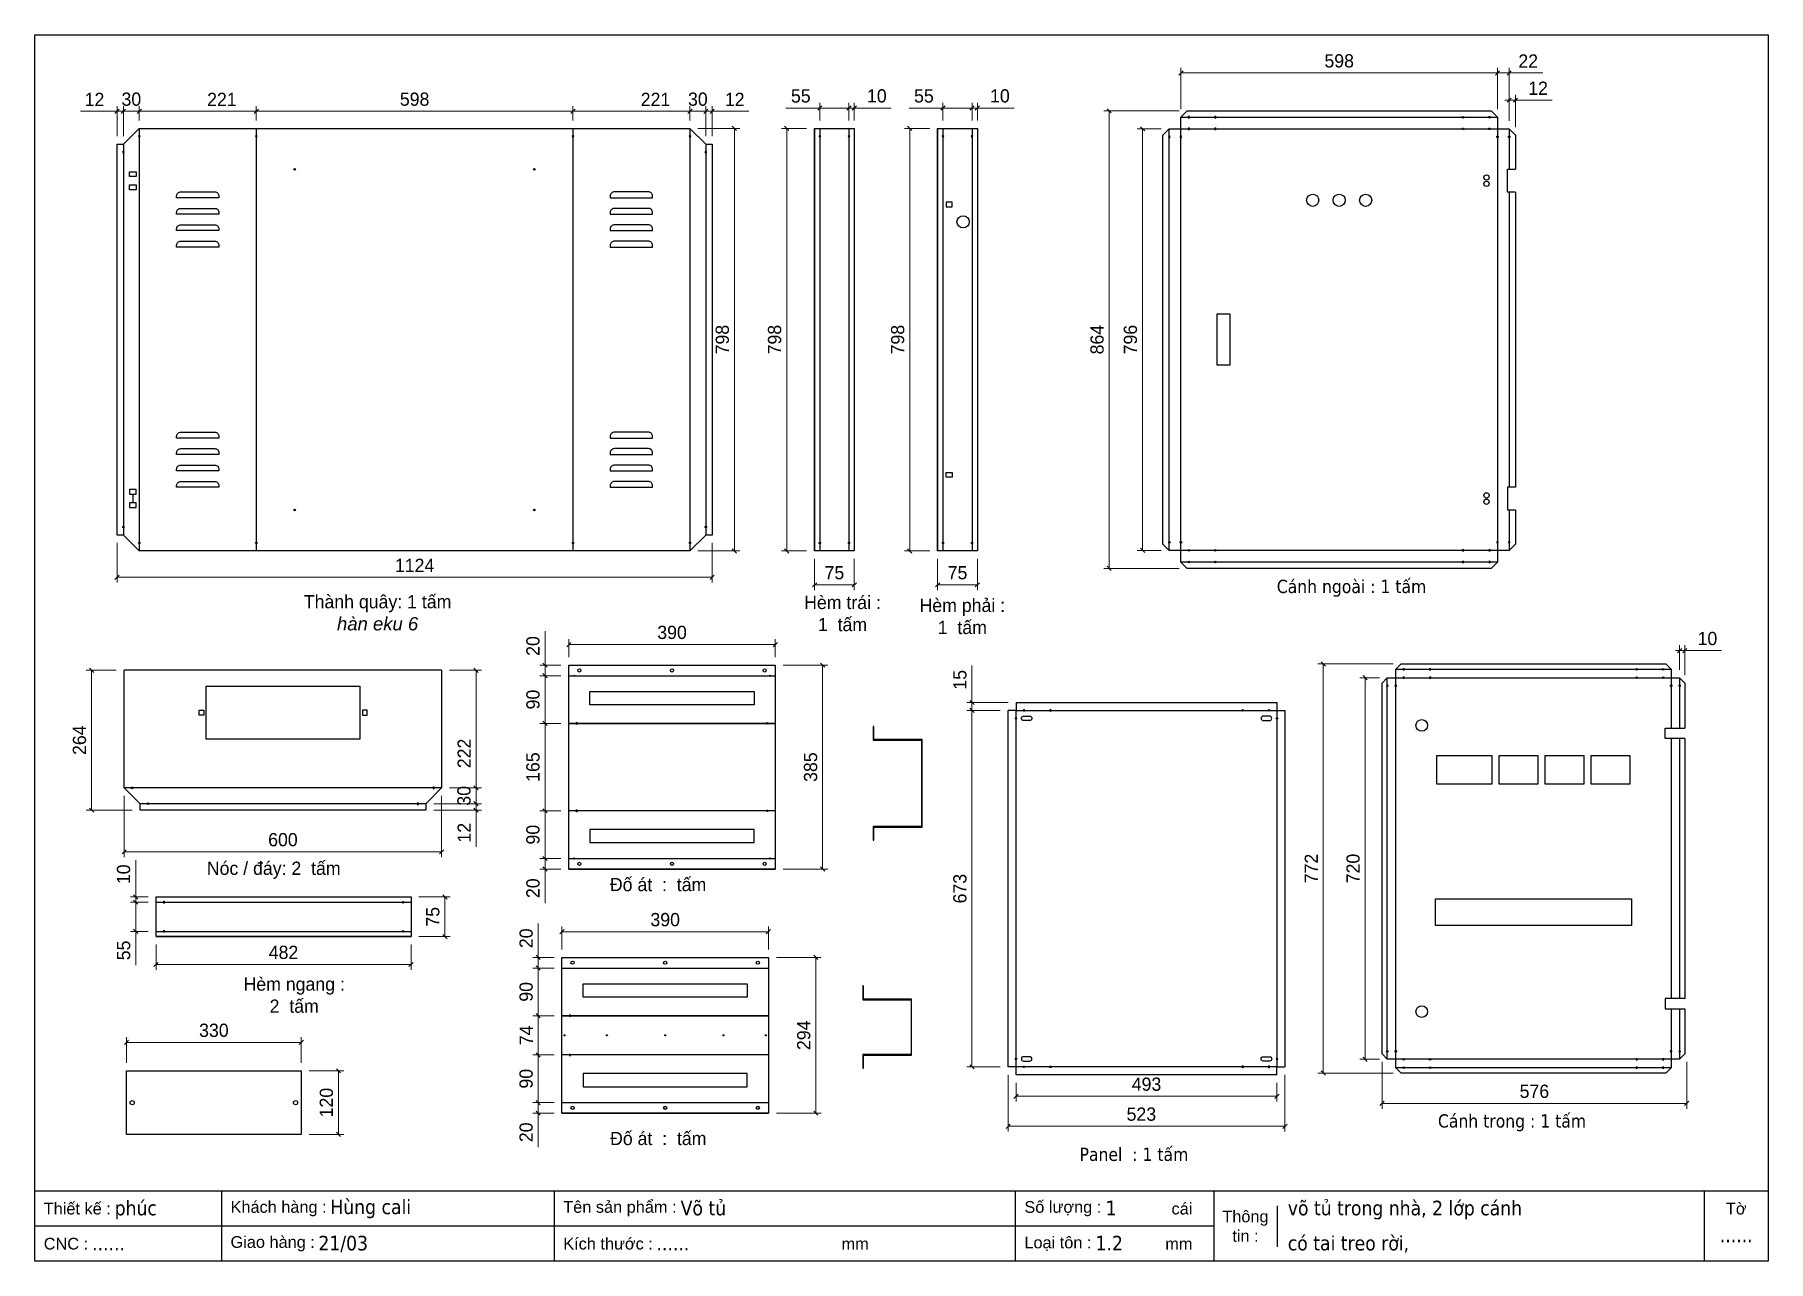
# Model space of a CAD drawing. Header units: millimetres. Extents: x 0 to 3274, y 0 to 2315.
import ezdxf
from ezdxf.enums import TextEntityAlignment as Align

# ---------------------------------------------------------------- set-up
doc = ezdxf.new("R2010")
doc.units = ezdxf.units.MM
doc.layers.add('CNC', color=7, linetype='Continuous')
doc.layers.add('DIM', color=253, linetype='Continuous')
doc.styles.add('Arial', font='arial.ttf')
doc.styles.add('Tahoma (Input Text)', font='tahoma.ttf')
doc.dimstyles.new('Dim-25', dxfattribs={"dimtxt": 25, "dimasz": 8, "dimexe": 10, "dimexo": 15, "dimgap": 10, "dimtad": 1, "dimdec": 0, "dimtxsty": 'Standard', "dimblk": 'OBLIQUE', "dimcen": 10, "dimclrd": 5, "dimclre": 5, "dimclrt": 3, "dimazin": 3, "dimtfac": 1, "dimtdec": 0, "dimtmove": 0, "dimatfit": 3, "dimldrblk": 'OBLIQUE', "dimlwd": 9, "dimlwe": 9})

msp = doc.modelspace()

# ---------------------------------------------------------------- texts
at = {"color": 2, "char_height": 25, "attachment_point": 5}
for s, insert, width in [('{\\fTahoma|b0|i0|c0|p34;Cánh ngoài : 1 tấm}', (2487.2, 1270.3), 775), ('Thành quây: 1 tấm\\P{\\fArial|b0|i1|c0|p34;hàn eku 6}', (647.7, 1224), 785), ('Hèm trái : \\P1  tấm', (1525.8, 1222.6), 785), ('Hèm phải : \\P1  tấm', (1752.1, 1217.1), 785), ('Nóc / đáy: 2  tấm', (451.5, 738.1), 785), ('Đố át  :  tấm', (1177.5, 711), 785), ('Hèm ngang : \\P2  tấm', (490.2, 502.3), 785), ('{\\fTahoma|b0|i0|c0|p34;Cánh trong : 1 tấm}', (2790.3, 261.4), 775), ('Đố át  :  tấm', (1177.8, 231.7), 785), ('{\\fTahoma|b0|i0|c0|p34;Panel  : 1 tấm}', (2076.2, 201.7), 775)]:
    msp.add_mtext(s, dxfattribs=dict(at, insert=insert, width=width))

# ---------------------------------------------------------------- blocks, each defined once
blk = doc.blocks.new('*D1')
at = {"color": 0, "linetype": 'ByBlock', "lineweight": -2}
for p, q in [((1325.7, 2134.5), (1317.7, 2142.5)), ((1317.7, 1344.9), (1325.7, 1336.9))]:
    blk.add_line(p, q, dxfattribs=at)
at = {"layer": 'Defpoints', "color": 0, "transparency": 16777216}
for p in [(1237.6, 2138.5), (1237.6, 1340.9), (1321.7, 1340.9)]:
    blk.add_point(p, dxfattribs=at)
at = {"layer": 'DIM', "color": 5, "lineweight": 9, "transparency": 16777216}
for p, q in [((1252.6, 2138.5), (1331.7, 2138.5)), ((1321.7, 2138.5), (1321.7, 1340.9)), ((1252.6, 1340.9), (1331.7, 1340.9))]:
    blk.add_line(p, q, dxfattribs=at)
at = {"layer": 'DIM', "color": 3, "transparency": 16777216, "insert": (1298.9, 1739.7), "char_height": 25, "attachment_point": 5, "rotation": 90}
blk.add_mtext('798', dxfattribs=at)
blk = doc.blocks.new('_Oblique')
at = {"color": 0, "linetype": 'ByBlock', "lineweight": -2}
blk.add_line((-0.5, -0.5), (0.5, 0.5), dxfattribs=at)
blk = doc.blocks.new('*D2')
at = {"color": 0, "linetype": 'ByBlock', "lineweight": -2}
for p, q in [((422.6, 2174.6), (414.6, 2166.6)), ((1012.6, 2166.6), (1020.6, 2174.6))]:
    blk.add_line(p, q, dxfattribs=at)
at = {"layer": 'Defpoints', "color": 0, "transparency": 16777216}
for p in [(1016.6, 2170.6), (418.6, 2138.5), (1016.6, 2138.5)]:
    blk.add_point(p, dxfattribs=at)
at = {"layer": 'DIM', "color": 5, "lineweight": 9, "transparency": 16777216}
for p, q in [((418.6, 2153.5), (418.6, 2180.6)), ((418.6, 2170.6), (1016.6, 2170.6)), ((1016.6, 2153.5), (1016.6, 2180.6))]:
    blk.add_line(p, q, dxfattribs=at)
at = {"layer": 'DIM', "color": 3, "transparency": 16777216, "insert": (717.6, 2193.4), "char_height": 25, "attachment_point": 5}
blk.add_mtext('598', dxfattribs=at)
blk = doc.blocks.new('*D3')
at = {"color": 0, "linetype": 'ByBlock', "lineweight": -2}
for p, q in [((1020.6, 2174.6), (1012.6, 2166.6)), ((1233.6, 2166.6), (1241.6, 2174.6))]:
    blk.add_line(p, q, dxfattribs=at)
at = {"layer": 'Defpoints', "color": 0, "transparency": 16777216}
for p in [(1237.6, 2170.6), (1016.6, 2138.5), (1237.6, 2138.5)]:
    blk.add_point(p, dxfattribs=at)
at = {"layer": 'DIM', "color": 5, "lineweight": 9, "transparency": 16777216}
for p, q in [((1016.6, 2153.5), (1016.6, 2180.6)), ((1016.6, 2170.6), (1237.6, 2170.6)), ((1237.6, 2153.5), (1237.6, 2180.6))]:
    blk.add_line(p, q, dxfattribs=at)
at = {"layer": 'DIM', "color": 3, "transparency": 16777216, "insert": (1172.6, 2193.1), "char_height": 25, "attachment_point": 5}
blk.add_mtext('221', dxfattribs=at)
blk = doc.blocks.new('*D4')
at = {"color": 0, "linetype": 'ByBlock', "lineweight": -2}
for p, q in [((1241.6, 2174.6), (1233.6, 2166.6)), ((1263.6, 2166.6), (1271.6, 2174.6))]:
    blk.add_line(p, q, dxfattribs=at)
at = {"layer": 'Defpoints', "color": 0, "transparency": 16777216}
for p in [(1267.6, 2170.6), (1237.6, 2138.5), (1267.6, 2108.5)]:
    blk.add_point(p, dxfattribs=at)
at = {"layer": 'DIM', "color": 5, "lineweight": 9, "transparency": 16777216}
for p, q in [((1237.6, 2153.5), (1237.6, 2180.6)), ((1237.6, 2170.6), (1267.6, 2170.6)), ((1267.6, 2123.5), (1267.6, 2180.6))]:
    blk.add_line(p, q, dxfattribs=at)
at = {"layer": 'DIM', "color": 3, "transparency": 16777216, "insert": (1252.6, 2193.4), "char_height": 25, "attachment_point": 5}
blk.add_mtext('30', dxfattribs=at)
blk = doc.blocks.new('*D5')
at = {"color": 0, "linetype": 'ByBlock', "lineweight": -2}
for p, q in [((1263.6, 2166.6), (1271.6, 2174.6)), ((1283.6, 2174.6), (1275.6, 2166.6))]:
    blk.add_line(p, q, dxfattribs=at)
at = {"layer": 'Defpoints', "color": 0, "transparency": 16777216}
for p in [(1279.6, 2170.6), (1267.6, 2108.5), (1279.6, 2108.5)]:
    blk.add_point(p, dxfattribs=at)
at = {"layer": 'DIM', "color": 5, "lineweight": 9, "transparency": 16777216}
for p, q in [((1267.6, 2170.6), (1259.6, 2170.6)), ((1267.6, 2123.5), (1267.6, 2180.6)), ((1267.6, 2170.6), (1279.6, 2170.6)), ((1279.6, 2123.5), (1279.6, 2180.6)), ((1279.6, 2170.6), (1348.8, 2170.6))]:
    blk.add_line(p, q, dxfattribs=at)
at = {"layer": 'DIM', "color": 3, "transparency": 16777216, "insert": (1322.2, 2193.1), "char_height": 25, "attachment_point": 5}
blk.add_mtext('12', dxfattribs=at)
blk = doc.blocks.new('*D6')
at = {"color": 0, "linetype": 'ByBlock', "lineweight": -2}
for p, q in [((201.6, 2174.6), (193.6, 2166.6)), ((414.6, 2166.6), (422.6, 2174.6))]:
    blk.add_line(p, q, dxfattribs=at)
at = {"layer": 'Defpoints', "color": 0, "transparency": 16777216}
for p in [(197.6, 2170.6), (197.6, 2138.5), (418.6, 2138.5)]:
    blk.add_point(p, dxfattribs=at)
at = {"layer": 'DIM', "color": 5, "lineweight": 9, "transparency": 16777216}
for p, q in [((197.6, 2153.5), (197.6, 2180.6)), ((418.6, 2170.6), (197.6, 2170.6)), ((418.6, 2153.5), (418.6, 2180.6))]:
    blk.add_line(p, q, dxfattribs=at)
at = {"layer": 'DIM', "color": 3, "transparency": 16777216, "insert": (353.6, 2193.1), "char_height": 25, "attachment_point": 5}
blk.add_mtext('221', dxfattribs=at)
blk = doc.blocks.new('*D7')
at = {"color": 0, "linetype": 'ByBlock', "lineweight": -2}
for p, q in [((171.6, 2174.6), (163.6, 2166.6)), ((193.6, 2166.6), (201.6, 2174.6))]:
    blk.add_line(p, q, dxfattribs=at)
at = {"layer": 'Defpoints', "color": 0, "transparency": 16777216}
for p in [(167.6, 2170.6), (197.6, 2138.5), (167.6, 2108.5)]:
    blk.add_point(p, dxfattribs=at)
at = {"layer": 'DIM', "color": 5, "lineweight": 9, "transparency": 16777216}
for p, q in [((167.6, 2123.5), (167.6, 2180.6)), ((197.6, 2170.6), (167.6, 2170.6)), ((197.6, 2153.5), (197.6, 2180.6))]:
    blk.add_line(p, q, dxfattribs=at)
at = {"layer": 'DIM', "color": 3, "transparency": 16777216, "insert": (182.6, 2193.4), "char_height": 25, "attachment_point": 5}
blk.add_mtext('30', dxfattribs=at)
blk = doc.blocks.new('*D8')
at = {"color": 0, "linetype": 'ByBlock', "lineweight": -2}
for p, q in [((151.6, 2166.6), (159.6, 2174.6)), ((171.6, 2174.6), (163.6, 2166.6))]:
    blk.add_line(p, q, dxfattribs=at)
at = {"layer": 'Defpoints', "color": 0, "transparency": 16777216}
for p in [(155.6, 2170.6), (155.6, 2108.5), (167.6, 2108.5)]:
    blk.add_point(p, dxfattribs=at)
at = {"layer": 'DIM', "color": 5, "lineweight": 9, "transparency": 16777216}
for p, q in [((155.6, 2170.6), (86.4, 2170.6)), ((155.6, 2123.5), (155.6, 2180.6)), ((167.6, 2170.6), (155.6, 2170.6)), ((167.6, 2123.5), (167.6, 2180.6)), ((167.6, 2170.6), (175.6, 2170.6))]:
    blk.add_line(p, q, dxfattribs=at)
at = {"layer": 'DIM', "color": 3, "transparency": 16777216, "insert": (113, 2193.1), "char_height": 25, "attachment_point": 5}
blk.add_mtext('12', dxfattribs=at)
blk = doc.blocks.new('*D9')
at = {"color": 0, "linetype": 'ByBlock', "lineweight": -2}
for p, q in [((159.6, 1295.1), (151.6, 1287.1)), ((1275.6, 1287.1), (1283.6, 1295.1))]:
    blk.add_line(p, q, dxfattribs=at)
at = {"layer": 'Defpoints', "color": 0, "transparency": 16777216}
for p in [(155.6, 1370.9), (1279.6, 1370.9), (1279.6, 1291.1)]:
    blk.add_point(p, dxfattribs=at)
at = {"layer": 'DIM', "color": 5, "lineweight": 9, "transparency": 16777216}
for p, q in [((155.6, 1355.9), (155.6, 1281.1)), ((1279.6, 1355.9), (1279.6, 1281.1)), ((155.6, 1291.1), (1279.6, 1291.1))]:
    blk.add_line(p, q, dxfattribs=at)
at = {"layer": 'DIM', "color": 3, "transparency": 16777216, "insert": (717.6, 1313.6), "char_height": 25, "attachment_point": 5}
blk.add_mtext('1124', dxfattribs=at)
blk = doc.blocks.new('f3daunguoc')
at = {"layer": 'CNC', "color": 2, "lineweight": -3}
blk.add_circle((0, 0), 1.5, dxfattribs=at)
blk = doc.blocks.new('*D10')
at = {"color": 0, "linetype": 'ByBlock', "lineweight": -2}
for p, q in [((173.1, 776.9), (165.1, 768.9)), ((764.7, 768.9), (772.7, 776.9))]:
    blk.add_line(p, q, dxfattribs=at)
at = {"layer": 'Defpoints', "color": 0, "transparency": 16777216}
for p in [(169.1, 893.6), (768.7, 893.6), (169.1, 772.9)]:
    blk.add_point(p, dxfattribs=at)
at = {"layer": 'DIM', "color": 5, "lineweight": 9, "transparency": 16777216}
for p, q in [((169.1, 878.6), (169.1, 762.9)), ((768.7, 878.6), (768.7, 762.9)), ((768.7, 772.9), (169.1, 772.9))]:
    blk.add_line(p, q, dxfattribs=at)
at = {"layer": 'DIM', "color": 3, "transparency": 16777216, "insert": (468.9, 795.7), "char_height": 25, "attachment_point": 5}
blk.add_mtext('600', dxfattribs=at)
blk = doc.blocks.new('*D11')
at = {"color": 0, "linetype": 'ByBlock', "lineweight": -2}
for p, q in [((837.7, 1111.6), (829.7, 1119.6)), ((829.7, 897.6), (837.7, 889.6))]:
    blk.add_line(p, q, dxfattribs=at)
at = {"layer": 'Defpoints', "color": 0, "transparency": 16777216}
for p in [(768.7, 1115.6), (768.7, 893.6), (833.7, 893.6)]:
    blk.add_point(p, dxfattribs=at)
at = {"layer": 'DIM', "color": 5, "lineweight": 9, "transparency": 16777216}
for p, q in [((783.7, 1115.6), (843.7, 1115.6)), ((833.7, 1115.6), (833.7, 893.6)), ((783.7, 893.6), (843.7, 893.6))]:
    blk.add_line(p, q, dxfattribs=at)
at = {"layer": 'DIM', "color": 3, "transparency": 16777216, "insert": (811.2, 958.6), "char_height": 25, "attachment_point": 5, "rotation": 90}
blk.add_mtext('222', dxfattribs=at)
blk = doc.blocks.new('*D12')
at = {"color": 0, "linetype": 'ByBlock', "lineweight": -2}
for p, q in [((837.7, 889.6), (829.7, 897.6)), ((829.7, 867.6), (837.7, 859.6))]:
    blk.add_line(p, q, dxfattribs=at)
at = {"layer": 'Defpoints', "color": 0, "transparency": 16777216}
for p in [(768.7, 893.6), (738.7, 863.6), (833.7, 863.6)]:
    blk.add_point(p, dxfattribs=at)
at = {"layer": 'DIM', "color": 5, "lineweight": 9, "transparency": 16777216}
for p, q in [((783.7, 893.6), (843.7, 893.6)), ((833.7, 893.6), (833.7, 863.6)), ((753.7, 863.6), (843.7, 863.6))]:
    blk.add_line(p, q, dxfattribs=at)
at = {"layer": 'DIM', "color": 3, "transparency": 16777216, "insert": (810.9, 878.6), "char_height": 25, "attachment_point": 5, "rotation": 90}
blk.add_mtext('30', dxfattribs=at)
blk = doc.blocks.new('*D13')
at = {"color": 0, "linetype": 'ByBlock', "lineweight": -2}
for p, q in [((829.7, 867.6), (837.7, 859.6)), ((837.7, 847.6), (829.7, 855.6))]:
    blk.add_line(p, q, dxfattribs=at)
at = {"layer": 'Defpoints', "color": 0, "transparency": 16777216}
for p in [(738.7, 863.6), (738.7, 851.6), (833.7, 851.6)]:
    blk.add_point(p, dxfattribs=at)
at = {"layer": 'DIM', "color": 5, "lineweight": 9, "transparency": 16777216}
for p, q in [((753.7, 863.6), (843.7, 863.6)), ((753.7, 851.6), (843.7, 851.6)), ((833.7, 863.6), (833.7, 871.6)), ((833.7, 863.6), (833.7, 851.6)), ((833.7, 851.6), (833.7, 782.4))]:
    blk.add_line(p, q, dxfattribs=at)
at = {"layer": 'DIM', "color": 3, "transparency": 16777216, "insert": (811.2, 809), "char_height": 25, "attachment_point": 5, "rotation": 90}
blk.add_mtext('12', dxfattribs=at)
blk = doc.blocks.new('*D14')
at = {"color": 0, "linetype": 'ByBlock', "lineweight": -2}
for p, q in [((177.5, 417.2), (169.5, 409.2)), ((499.5, 409.2), (507.5, 417.2))]:
    blk.add_line(p, q, dxfattribs=at)
at = {"layer": 'Defpoints', "color": 0, "ltscale": 3, "transparency": 16777216}
for p in [(503.5, 413.2), (173.5, 359.5), (503.5, 359.5)]:
    blk.add_point(p, dxfattribs=at)
at = {"layer": 'DIM', "color": 5, "lineweight": 9, "ltscale": 3, "transparency": 16777216}
for p, q in [((173.5, 374.5), (173.5, 423.2)), ((173.5, 413.2), (503.5, 413.2)), ((503.5, 374.5), (503.5, 423.2))]:
    blk.add_line(p, q, dxfattribs=at)
at = {"layer": 'DIM', "color": 3, "ltscale": 3, "transparency": 16777216, "insert": (338.5, 435.9), "char_height": 25, "attachment_point": 5}
blk.add_mtext('330', dxfattribs=at)
blk = doc.blocks.new('*D15')
at = {"color": 0, "linetype": 'ByBlock', "lineweight": -2}
for p, q in [((577.8, 355.5), (569.8, 363.5)), ((569.8, 243.5), (577.8, 235.5))]:
    blk.add_line(p, q, dxfattribs=at)
at = {"layer": 'Defpoints', "color": 0, "ltscale": 3, "transparency": 16777216}
for p in [(503.5, 359.5), (573.8, 359.5), (503.5, 239.5)]:
    blk.add_point(p, dxfattribs=at)
at = {"layer": 'DIM', "color": 5, "lineweight": 9, "ltscale": 3, "transparency": 16777216}
for p, q in [((518.5, 359.5), (583.8, 359.5)), ((573.8, 239.5), (573.8, 359.5)), ((518.5, 239.5), (583.8, 239.5))]:
    blk.add_line(p, q, dxfattribs=at)
at = {"layer": 'DIM', "color": 3, "ltscale": 3, "transparency": 16777216, "insert": (551, 299.5), "char_height": 25, "attachment_point": 5, "rotation": 90}
blk.add_mtext('120', dxfattribs=at)
blk = doc.blocks.new('*D16')
at = {"color": 0, "linetype": 'ByBlock', "lineweight": -2}
for p, q in [((111.5, 1111.6), (103.5, 1119.6)), ((103.5, 855.6), (111.5, 847.6))]:
    blk.add_line(p, q, dxfattribs=at)
at = {"layer": 'Defpoints', "color": 0, "ltscale": 3, "transparency": 16777216}
for p in [(169.1, 1115.6), (107.5, 851.6), (199.1, 851.6)]:
    blk.add_point(p, dxfattribs=at)
at = {"layer": 'DIM', "color": 5, "lineweight": 9, "ltscale": 3, "transparency": 16777216}
for p, q in [((154.1, 1115.6), (97.5, 1115.6)), ((107.5, 1115.6), (107.5, 851.6)), ((184.1, 851.6), (97.5, 851.6))]:
    blk.add_line(p, q, dxfattribs=at)
at = {"layer": 'DIM', "color": 3, "ltscale": 3, "transparency": 16777216, "insert": (84.7, 983.6), "char_height": 25, "attachment_point": 5, "rotation": 90}
blk.add_mtext('264', dxfattribs=at)
blk = doc.blocks.new('*D17')
at = {"color": 0, "linetype": 'ByBlock', "lineweight": -2}
for p, q in [((1766.5, 2172.8), (1774.5, 2180.8)), ((1784.5, 2180.8), (1776.5, 2172.8))]:
    blk.add_line(p, q, dxfattribs=at)
at = {"layer": 'Defpoints', "color": 0, "ltscale": 3, "transparency": 16777216}
for p in [(1780.5, 2176.8), (1770.5, 2138.5), (1780.5, 2138.5)]:
    blk.add_point(p, dxfattribs=at)
at = {"layer": 'DIM', "color": 5, "lineweight": 9, "ltscale": 3, "transparency": 16777216}
for p, q in [((1770.5, 2176.8), (1762.5, 2176.8)), ((1770.5, 2153.5), (1770.5, 2186.8)), ((1770.5, 2176.8), (1780.5, 2176.8)), ((1780.5, 2153.5), (1780.5, 2186.8)), ((1780.5, 2176.8), (1849.8, 2176.8))]:
    blk.add_line(p, q, dxfattribs=at)
at = {"layer": 'DIM', "color": 3, "ltscale": 3, "transparency": 16777216, "insert": (1823.1, 2199.6), "char_height": 25, "attachment_point": 5}
blk.add_mtext('10', dxfattribs=at)
blk = doc.blocks.new('*D18')
at = {"color": 0, "linetype": 'ByBlock', "lineweight": -2}
for p, q in [((1719.5, 2180.8), (1711.5, 2172.8)), ((1766.5, 2172.8), (1774.5, 2180.8))]:
    blk.add_line(p, q, dxfattribs=at)
at = {"layer": 'Defpoints', "color": 0, "ltscale": 3, "transparency": 16777216}
for p in [(1715.5, 2176.8), (1715.5, 2138.5), (1770.5, 2138.5)]:
    blk.add_point(p, dxfattribs=at)
at = {"layer": 'DIM', "color": 5, "lineweight": 9, "ltscale": 3, "transparency": 16777216}
for p, q in [((1715.5, 2176.8), (1651.5, 2176.8)), ((1715.5, 2153.5), (1715.5, 2186.8)), ((1770.5, 2176.8), (1715.5, 2176.8)), ((1770.5, 2153.5), (1770.5, 2186.8))]:
    blk.add_line(p, q, dxfattribs=at)
at = {"layer": 'DIM', "color": 3, "ltscale": 3, "transparency": 16777216, "insert": (1679.5, 2199.5), "char_height": 25, "attachment_point": 5}
blk.add_mtext('55', dxfattribs=at)
blk = doc.blocks.new('*D19')
at = {"color": 0, "linetype": 'ByBlock', "lineweight": -2}
for p, q in [((1656.8, 2134.5), (1648.8, 2142.5)), ((1648.8, 1344.9), (1656.8, 1336.9))]:
    blk.add_line(p, q, dxfattribs=at)
at = {"layer": 'Defpoints', "color": 0, "ltscale": 3, "transparency": 16777216}
for p in [(1705.5, 2138.5), (1652.8, 1340.9), (1705.5, 1340.9)]:
    blk.add_point(p, dxfattribs=at)
at = {"layer": 'DIM', "color": 5, "lineweight": 9, "ltscale": 3, "transparency": 16777216}
for p, q in [((1690.5, 2138.5), (1642.8, 2138.5)), ((1652.8, 2138.5), (1652.8, 1340.9)), ((1690.5, 1340.9), (1642.8, 1340.9))]:
    blk.add_line(p, q, dxfattribs=at)
at = {"layer": 'DIM', "color": 3, "ltscale": 3, "transparency": 16777216, "insert": (1630.1, 1739.7), "char_height": 25, "attachment_point": 5, "rotation": 90}
blk.add_mtext('798', dxfattribs=at)
blk = doc.blocks.new('*D20')
at = {"color": 0, "linetype": 'ByBlock', "lineweight": -2}
for p, q in [((1709.5, 1280.8), (1701.5, 1272.8)), ((1776.5, 1272.8), (1784.5, 1280.8))]:
    blk.add_line(p, q, dxfattribs=at)
at = {"layer": 'Defpoints', "color": 0, "ltscale": 3, "transparency": 16777216}
for p in [(1705.5, 1340.9), (1780.5, 1340.9), (1780.5, 1276.8)]:
    blk.add_point(p, dxfattribs=at)
at = {"layer": 'DIM', "color": 5, "lineweight": 9, "ltscale": 3, "transparency": 16777216}
for p, q in [((1705.5, 1325.9), (1705.5, 1266.8)), ((1780.5, 1325.9), (1780.5, 1266.8)), ((1705.5, 1276.8), (1780.5, 1276.8))]:
    blk.add_line(p, q, dxfattribs=at)
at = {"layer": 'DIM', "color": 3, "ltscale": 3, "transparency": 16777216, "insert": (1743, 1299.6), "char_height": 25, "attachment_point": 5}
blk.add_mtext('75', dxfattribs=at)
blk = doc.blocks.new('*D21')
at = {"color": 0, "linetype": 'ByBlock', "lineweight": -2}
for p, q in [((1534, 2172.8), (1542, 2180.8)), ((1552, 2180.8), (1544, 2172.8))]:
    blk.add_line(p, q, dxfattribs=at)
at = {"layer": 'Defpoints', "color": 0, "ltscale": 3, "transparency": 16777216}
for p in [(1548, 2176.8), (1538, 2138.5), (1548, 2138.5)]:
    blk.add_point(p, dxfattribs=at)
at = {"layer": 'DIM', "color": 5, "lineweight": 9, "ltscale": 3, "transparency": 16777216}
for p, q in [((1538, 2176.8), (1530, 2176.8)), ((1538, 2153.5), (1538, 2186.8)), ((1538, 2176.8), (1548, 2176.8)), ((1548, 2153.5), (1548, 2186.8)), ((1548, 2176.8), (1617.4, 2176.8))]:
    blk.add_line(p, q, dxfattribs=at)
at = {"layer": 'DIM', "color": 3, "ltscale": 3, "transparency": 16777216, "insert": (1590.7, 2199.6), "char_height": 25, "attachment_point": 5}
blk.add_mtext('10', dxfattribs=at)
blk = doc.blocks.new('*D22')
at = {"color": 0, "linetype": 'ByBlock', "lineweight": -2}
for p, q in [((1487, 2180.8), (1479, 2172.8)), ((1534, 2172.8), (1542, 2180.8))]:
    blk.add_line(p, q, dxfattribs=at)
at = {"layer": 'Defpoints', "color": 0, "ltscale": 3, "transparency": 16777216}
for p in [(1483, 2176.8), (1483, 2138.5), (1538, 2138.5)]:
    blk.add_point(p, dxfattribs=at)
at = {"layer": 'DIM', "color": 5, "lineweight": 9, "ltscale": 3, "transparency": 16777216}
for p, q in [((1483, 2176.8), (1419, 2176.8)), ((1483, 2153.5), (1483, 2186.8)), ((1538, 2176.8), (1483, 2176.8)), ((1538, 2153.5), (1538, 2186.8))]:
    blk.add_line(p, q, dxfattribs=at)
at = {"layer": 'DIM', "color": 3, "ltscale": 3, "transparency": 16777216, "insert": (1447, 2199.5), "char_height": 25, "attachment_point": 5}
blk.add_mtext('55', dxfattribs=at)
blk = doc.blocks.new('*D23')
at = {"color": 0, "linetype": 'ByBlock', "lineweight": -2}
for p, q in [((1424.4, 2134.5), (1416.4, 2142.5)), ((1416.4, 1344.9), (1424.4, 1336.9))]:
    blk.add_line(p, q, dxfattribs=at)
at = {"layer": 'Defpoints', "color": 0, "ltscale": 3, "transparency": 16777216}
for p in [(1473, 2138.5), (1420.4, 1340.9), (1473, 1340.9)]:
    blk.add_point(p, dxfattribs=at)
at = {"layer": 'DIM', "color": 5, "lineweight": 9, "ltscale": 3, "transparency": 16777216}
for p, q in [((1458, 2138.5), (1410.4, 2138.5)), ((1420.4, 2138.5), (1420.4, 1340.9)), ((1458, 1340.9), (1410.4, 1340.9))]:
    blk.add_line(p, q, dxfattribs=at)
at = {"layer": 'DIM', "color": 3, "ltscale": 3, "transparency": 16777216, "insert": (1397.6, 1739.7), "char_height": 25, "attachment_point": 5, "rotation": 90}
blk.add_mtext('798', dxfattribs=at)
blk = doc.blocks.new('*D24')
at = {"color": 0, "linetype": 'ByBlock', "lineweight": -2}
for p, q in [((1477, 1280.8), (1469, 1272.8)), ((1544, 1272.8), (1552, 1280.8))]:
    blk.add_line(p, q, dxfattribs=at)
at = {"layer": 'Defpoints', "color": 0, "ltscale": 3, "transparency": 16777216}
for p in [(1473, 1340.9), (1548, 1340.9), (1548, 1276.8)]:
    blk.add_point(p, dxfattribs=at)
at = {"layer": 'DIM', "color": 5, "lineweight": 9, "ltscale": 3, "transparency": 16777216}
for p, q in [((1473, 1325.9), (1473, 1266.8)), ((1548, 1325.9), (1548, 1266.8)), ((1473, 1276.8), (1548, 1276.8))]:
    blk.add_line(p, q, dxfattribs=at)
at = {"layer": 'DIM', "color": 3, "ltscale": 3, "transparency": 16777216, "insert": (1510.5, 1299.6), "char_height": 25, "attachment_point": 5}
blk.add_mtext('75', dxfattribs=at)
blk = doc.blocks.new('*D25')
at = {"color": 0, "linetype": 'ByBlock', "lineweight": -2}
for p, q in [((186.8, 691.8), (194.8, 683.8)), ((194.8, 673.8), (186.8, 681.8))]:
    blk.add_line(p, q, dxfattribs=at)
at = {"layer": 'Defpoints', "color": 0, "ltscale": 3, "transparency": 16777216}
for p in [(190.8, 687.8), (229.2, 687.8), (229.2, 677.8)]:
    blk.add_point(p, dxfattribs=at)
at = {"layer": 'DIM', "color": 5, "lineweight": 9, "ltscale": 3, "transparency": 16777216}
for p, q in [((190.8, 687.8), (190.8, 757.2)), ((214.2, 687.8), (180.8, 687.8)), ((190.8, 677.8), (190.8, 687.8)), ((214.2, 677.8), (180.8, 677.8)), ((190.8, 677.8), (190.8, 669.8))]:
    blk.add_line(p, q, dxfattribs=at)
at = {"layer": 'DIM', "color": 3, "ltscale": 3, "transparency": 16777216, "insert": (168, 730.5), "char_height": 25, "attachment_point": 5, "rotation": 90}
blk.add_mtext('10', dxfattribs=at)
blk = doc.blocks.new('*D26')
at = {"color": 0, "linetype": 'ByBlock', "lineweight": -2}
for p, q in [((194.8, 673.8), (186.8, 681.8)), ((186.8, 626.8), (194.8, 618.8))]:
    blk.add_line(p, q, dxfattribs=at)
at = {"layer": 'Defpoints', "color": 0, "ltscale": 3, "transparency": 16777216}
for p in [(229.2, 677.8), (190.8, 622.8), (229.2, 622.8)]:
    blk.add_point(p, dxfattribs=at)
at = {"layer": 'DIM', "color": 5, "lineweight": 9, "ltscale": 3, "transparency": 16777216}
for p, q in [((214.2, 677.8), (180.8, 677.8)), ((190.8, 677.8), (190.8, 622.8)), ((214.2, 622.8), (180.8, 622.8)), ((190.8, 622.8), (190.8, 558.8))]:
    blk.add_line(p, q, dxfattribs=at)
at = {"layer": 'DIM', "color": 3, "ltscale": 3, "transparency": 16777216, "insert": (168.1, 586.8), "char_height": 25, "attachment_point": 5, "rotation": 90}
blk.add_mtext('55', dxfattribs=at)
blk = doc.blocks.new('*D27')
at = {"color": 0, "linetype": 'ByBlock', "lineweight": -2}
for p, q in [((233.2, 564.2), (225.2, 556.2)), ((706.8, 556.2), (714.8, 564.2))]:
    blk.add_line(p, q, dxfattribs=at)
at = {"layer": 'Defpoints', "color": 0, "ltscale": 3, "transparency": 16777216}
for p in [(229.2, 612.8), (710.8, 612.8), (710.8, 560.2)]:
    blk.add_point(p, dxfattribs=at)
at = {"layer": 'DIM', "color": 5, "lineweight": 9, "ltscale": 3, "transparency": 16777216}
for p, q in [((229.2, 597.8), (229.2, 550.2)), ((710.8, 597.8), (710.8, 550.2)), ((229.2, 560.2), (710.8, 560.2))]:
    blk.add_line(p, q, dxfattribs=at)
at = {"layer": 'DIM', "color": 3, "ltscale": 3, "transparency": 16777216, "insert": (470, 583), "char_height": 25, "attachment_point": 5}
blk.add_mtext('482', dxfattribs=at)
blk = doc.blocks.new('*D28')
at = {"color": 0, "linetype": 'ByBlock', "lineweight": -2}
for p, q in [((778.8, 683.8), (770.8, 691.8)), ((770.8, 616.8), (778.8, 608.8))]:
    blk.add_line(p, q, dxfattribs=at)
at = {"layer": 'Defpoints', "color": 0, "ltscale": 3, "transparency": 16777216}
for p in [(710.8, 687.8), (774.8, 687.8), (710.8, 612.8)]:
    blk.add_point(p, dxfattribs=at)
at = {"layer": 'DIM', "color": 5, "lineweight": 9, "ltscale": 3, "transparency": 16777216}
for p, q in [((725.8, 687.8), (784.8, 687.8)), ((774.8, 612.8), (774.8, 687.8)), ((725.8, 612.8), (784.8, 612.8))]:
    blk.add_line(p, q, dxfattribs=at)
at = {"layer": 'DIM', "color": 3, "ltscale": 3, "transparency": 16777216, "insert": (752.1, 650.3), "char_height": 25, "attachment_point": 5, "rotation": 90}
blk.add_mtext('75', dxfattribs=at)
blk = doc.blocks.new('*D29')
at = {"color": 0, "linetype": 'ByBlock', "lineweight": -2}
for p, q in [((2780.9, 2187.7), (2788.9, 2195.7)), ((2800.9, 2195.7), (2792.9, 2187.7))]:
    blk.add_line(p, q, dxfattribs=at)
at = {"layer": 'Defpoints', "color": 0, "ltscale": 3, "transparency": 16777216}
for p in [(2796.9, 2191.7), (2784.9, 2137.5), (2796.9, 2125.5)]:
    blk.add_point(p, dxfattribs=at)
at = {"layer": 'DIM', "color": 5, "lineweight": 9, "ltscale": 3, "transparency": 16777216}
for p, q in [((2784.9, 2152.5), (2784.9, 2201.7)), ((2796.9, 2140.5), (2796.9, 2201.7)), ((2784.9, 2191.7), (2776.9, 2191.7)), ((2784.9, 2191.7), (2796.9, 2191.7)), ((2796.9, 2191.7), (2866.1, 2191.7))]:
    blk.add_line(p, q, dxfattribs=at)
at = {"layer": 'DIM', "color": 3, "ltscale": 3, "transparency": 16777216, "insert": (2839.5, 2214.2), "char_height": 25, "attachment_point": 5}
blk.add_mtext('12', dxfattribs=at)
blk = doc.blocks.new('*D30')
at = {"color": 0, "linetype": 'ByBlock', "lineweight": -2}
for p, q in [((2766.9, 2247), (2758.9, 2239)), ((2780.9, 2239), (2788.9, 2247))]:
    blk.add_line(p, q, dxfattribs=at)
at = {"layer": 'Defpoints', "color": 0, "ltscale": 3, "transparency": 16777216}
for p in [(2784.9, 2243), (2762.9, 2159.5), (2784.9, 2137.5)]:
    blk.add_point(p, dxfattribs=at)
at = {"layer": 'DIM', "color": 5, "lineweight": 9, "ltscale": 3, "transparency": 16777216}
for p, q in [((2762.9, 2174.5), (2762.9, 2253)), ((2762.9, 2243), (2784.9, 2243)), ((2784.9, 2152.5), (2784.9, 2253)), ((2784.9, 2243), (2848.8, 2243))]:
    blk.add_line(p, q, dxfattribs=at)
at = {"layer": 'DIM', "color": 3, "ltscale": 3, "transparency": 16777216, "insert": (2820.9, 2265.5), "char_height": 25, "attachment_point": 5}
blk.add_mtext('22', dxfattribs=at)
blk = doc.blocks.new('*D31')
at = {"color": 0, "linetype": 'ByBlock', "lineweight": -2}
for p, q in [((2168.9, 2247), (2160.9, 2239)), ((2758.9, 2239), (2766.9, 2247))]:
    blk.add_line(p, q, dxfattribs=at)
at = {"layer": 'Defpoints', "color": 0, "ltscale": 3, "transparency": 16777216}
for p in [(2164.9, 2243), (2164.9, 2159.5), (2762.9, 2159.5)]:
    blk.add_point(p, dxfattribs=at)
at = {"layer": 'DIM', "color": 5, "lineweight": 9, "ltscale": 3, "transparency": 16777216}
for p, q in [((2164.9, 2174.5), (2164.9, 2253)), ((2762.9, 2243), (2164.9, 2243)), ((2762.9, 2174.5), (2762.9, 2253))]:
    blk.add_line(p, q, dxfattribs=at)
at = {"layer": 'DIM', "color": 3, "ltscale": 3, "transparency": 16777216, "insert": (2463.9, 2265.7), "char_height": 25, "attachment_point": 5}
blk.add_mtext('598', dxfattribs=at)
blk = doc.blocks.new('*D32')
at = {"color": 0, "linetype": 'ByBlock', "lineweight": -2}
for p, q in [((2033.5, 2167.5), (2025.5, 2175.5)), ((2025.5, 1311.9), (2033.5, 1303.9))]:
    blk.add_line(p, q, dxfattribs=at)
at = {"layer": 'Defpoints', "color": 0, "ltscale": 3, "transparency": 16777216}
for p in [(2176.9, 2171.5), (2029.5, 1307.9), (2176.9, 1307.9)]:
    blk.add_point(p, dxfattribs=at)
at = {"layer": 'DIM', "color": 5, "lineweight": 9, "ltscale": 3, "transparency": 16777216}
for p, q in [((2161.9, 2171.5), (2019.5, 2171.5)), ((2029.5, 2171.5), (2029.5, 1307.9)), ((2161.9, 1307.9), (2019.5, 1307.9))]:
    blk.add_line(p, q, dxfattribs=at)
at = {"layer": 'DIM', "color": 3, "ltscale": 3, "transparency": 16777216, "insert": (2006.7, 1739.7), "char_height": 25, "attachment_point": 5, "rotation": 90}
blk.add_mtext('864', dxfattribs=at)
blk = doc.blocks.new('*D33')
at = {"color": 0, "linetype": 'ByBlock', "lineweight": -2}
for p, q in [((2096.5, 2133.5), (2088.5, 2141.5)), ((2088.5, 1345.9), (2096.5, 1337.9))]:
    blk.add_line(p, q, dxfattribs=at)
at = {"layer": 'Defpoints', "color": 0, "ltscale": 3, "transparency": 16777216}
for p in [(2092.5, 2137.5), (2142.9, 2137.5), (2142.9, 1341.9)]:
    blk.add_point(p, dxfattribs=at)
at = {"layer": 'DIM', "color": 5, "lineweight": 9, "ltscale": 3, "transparency": 16777216}
for p, q in [((2127.9, 2137.5), (2082.5, 2137.5)), ((2092.5, 1341.9), (2092.5, 2137.5)), ((2127.9, 1341.9), (2082.5, 1341.9))]:
    blk.add_line(p, q, dxfattribs=at)
at = {"layer": 'DIM', "color": 3, "ltscale": 3, "transparency": 16777216, "insert": (2069.7, 1739.7), "char_height": 25, "attachment_point": 5, "rotation": 90}
blk.add_mtext('796', dxfattribs=at)
blk = doc.blocks.new('*D34')
at = {"color": 0, "linetype": 'ByBlock', "lineweight": -2}
for p, q in [((3102.8, 1148.7), (3110.8, 1156.7)), ((3120.8, 1156.7), (3112.8, 1148.7))]:
    blk.add_line(p, q, dxfattribs=at)
at = {"layer": 'Defpoints', "color": 0, "ltscale": 3, "transparency": 16777216}
for p in [(3116.8, 1152.7), (3106.8, 1101.5), (3116.8, 1091.5)]:
    blk.add_point(p, dxfattribs=at)
at = {"layer": 'DIM', "color": 5, "lineweight": 9, "ltscale": 3, "transparency": 16777216}
for p, q in [((3106.8, 1152.7), (3098.8, 1152.7)), ((3106.8, 1116.5), (3106.8, 1162.7)), ((3106.8, 1152.7), (3116.8, 1152.7)), ((3116.8, 1106.5), (3116.8, 1162.7)), ((3116.8, 1152.7), (3186.1, 1152.7))]:
    blk.add_line(p, q, dxfattribs=at)
at = {"layer": 'DIM', "color": 3, "ltscale": 3, "transparency": 16777216, "insert": (3159.4, 1175.4), "char_height": 25, "attachment_point": 5}
blk.add_mtext('10', dxfattribs=at)
blk = doc.blocks.new('*D35')
at = {"color": 0, "linetype": 'ByBlock', "lineweight": -2}
for p, q in [((2437.8, 1123.5), (2429.8, 1131.5)), ((2429.8, 359.3), (2437.8, 351.3))]:
    blk.add_line(p, q, dxfattribs=at)
at = {"layer": 'Defpoints', "color": 0, "ltscale": 3, "transparency": 16777216}
for p in [(2580.8, 1127.5), (2433.8, 355.3), (2580.8, 355.3)]:
    blk.add_point(p, dxfattribs=at)
at = {"layer": 'DIM', "color": 5, "lineweight": 9, "ltscale": 3, "transparency": 16777216}
for p, q in [((2565.8, 1127.5), (2423.8, 1127.5)), ((2433.8, 1127.5), (2433.8, 355.3)), ((2565.8, 355.3), (2423.8, 355.3))]:
    blk.add_line(p, q, dxfattribs=at)
at = {"layer": 'DIM', "color": 3, "ltscale": 3, "transparency": 16777216, "insert": (2411.2, 741.4), "char_height": 25, "attachment_point": 5, "rotation": 90}
blk.add_mtext('772', dxfattribs=at)
blk = doc.blocks.new('*D36')
at = {"color": 0, "linetype": 'ByBlock', "lineweight": -2}
for p, q in [((2517, 1097.5), (2509, 1105.5)), ((2509, 385.3), (2517, 377.3))]:
    blk.add_line(p, q, dxfattribs=at)
at = {"layer": 'Defpoints', "color": 0, "ltscale": 3, "transparency": 16777216}
for p in [(2554.8, 1101.5), (2513, 381.3), (2554.8, 381.3)]:
    blk.add_point(p, dxfattribs=at)
at = {"layer": 'DIM', "color": 5, "lineweight": 9, "ltscale": 3, "transparency": 16777216}
for p, q in [((2539.8, 1101.5), (2503, 1101.5)), ((2513, 1101.5), (2513, 381.3)), ((2539.8, 381.3), (2503, 381.3))]:
    blk.add_line(p, q, dxfattribs=at)
at = {"layer": 'DIM', "color": 3, "ltscale": 3, "transparency": 16777216, "insert": (2490.2, 741.4), "char_height": 25, "attachment_point": 5, "rotation": 90}
blk.add_mtext('720', dxfattribs=at)
blk = doc.blocks.new('*D37')
at = {"color": 0, "linetype": 'ByBlock', "lineweight": -2}
for p, q in [((2548.8, 302), (2540.8, 294)), ((3116.4, 294), (3124.4, 302))]:
    blk.add_line(p, q, dxfattribs=at)
at = {"layer": 'Defpoints', "color": 0, "ltscale": 3, "transparency": 16777216}
for p in [(2544.8, 391.3), (3120.4, 391.3), (3120.4, 298)]:
    blk.add_point(p, dxfattribs=at)
at = {"layer": 'DIM', "color": 5, "lineweight": 9, "ltscale": 3, "transparency": 16777216}
for p, q in [((2544.8, 376.3), (2544.8, 288)), ((3120.4, 376.3), (3120.4, 288)), ((2544.8, 298), (3120.4, 298))]:
    blk.add_line(p, q, dxfattribs=at)
at = {"layer": 'DIM', "color": 3, "ltscale": 3, "transparency": 16777216, "insert": (2832.6, 320.8), "char_height": 25, "attachment_point": 5}
blk.add_mtext('576', dxfattribs=at)
blk = doc.blocks.new('ovan8.5x20')
at = {"layer": 'CNC', "color": 2, "lineweight": -3}
for p, q in [((5.7, 4.2), (-5.8, 4.2)), ((-5.8, -4.2), (5.7, -4.2))]:
    blk.add_line(p, q, dxfattribs=at)
for centre, start, end in [((-5.8, 0), 90, 270), ((5.7, 0), 270, 90)]:
    blk.add_arc(centre, 4.25, start, end, dxfattribs=at)
blk = doc.blocks.new('*D38')
at = {"color": 0, "linetype": 'ByBlock', "lineweight": -2}
for p, q in [((1766.3, 1058.8), (1774.3, 1050.8)), ((1774.3, 1035.8), (1766.3, 1043.8))]:
    blk.add_line(p, q, dxfattribs=at)
at = {"layer": 'Defpoints', "color": 0, "ltscale": 3, "transparency": 16777216}
for p in [(1770.3, 1054.8), (1853.6, 1054.8), (1838.6, 1039.8)]:
    blk.add_point(p, dxfattribs=at)
at = {"layer": 'DIM', "color": 5, "lineweight": 9, "ltscale": 3, "transparency": 16777216}
for p, q in [((1770.3, 1054.8), (1770.3, 1124.5)), ((1838.6, 1054.8), (1760.3, 1054.8)), ((1770.3, 1039.8), (1770.3, 1054.8)), ((1823.6, 1039.8), (1760.3, 1039.8)), ((1770.3, 1039.8), (1770.3, 1031.8))]:
    blk.add_line(p, q, dxfattribs=at)
at = {"layer": 'DIM', "color": 3, "ltscale": 3, "transparency": 16777216, "insert": (1747.6, 1097.6), "char_height": 25, "attachment_point": 5, "rotation": 90}
blk.add_mtext('15', dxfattribs=at)
blk = doc.blocks.new('*D39')
at = {"color": 0, "linetype": 'ByBlock', "lineweight": -2}
for p, q in [((1774.3, 1035.8), (1766.3, 1043.8)), ((1766.3, 371), (1774.3, 363))]:
    blk.add_line(p, q, dxfattribs=at)
at = {"layer": 'Defpoints', "color": 0, "ltscale": 3, "transparency": 16777216}
for p in [(1838.6, 1039.8), (1770.3, 367), (1838.6, 367)]:
    blk.add_point(p, dxfattribs=at)
at = {"layer": 'DIM', "color": 5, "lineweight": 9, "ltscale": 3, "transparency": 16777216}
for p, q in [((1823.6, 1039.8), (1760.3, 1039.8)), ((1770.3, 1039.8), (1770.3, 367)), ((1823.6, 367), (1760.3, 367))]:
    blk.add_line(p, q, dxfattribs=at)
at = {"layer": 'DIM', "color": 3, "ltscale": 3, "transparency": 16777216, "insert": (1747.6, 703.4), "char_height": 25, "attachment_point": 5, "rotation": 90}
blk.add_mtext('673', dxfattribs=at)
blk = doc.blocks.new('*D40')
at = {"color": 0, "linetype": 'ByBlock', "lineweight": -2}
for p, q in [((1842.6, 258.8), (1834.6, 250.8)), ((2357.4, 250.8), (2365.4, 258.8))]:
    blk.add_line(p, q, dxfattribs=at)
at = {"layer": 'Defpoints', "color": 0, "ltscale": 3, "transparency": 16777216}
for p in [(1838.6, 367), (2361.4, 367), (2361.4, 254.8)]:
    blk.add_point(p, dxfattribs=at)
at = {"layer": 'DIM', "color": 5, "lineweight": 9, "ltscale": 3, "transparency": 16777216}
for p, q in [((1838.6, 352), (1838.6, 244.8)), ((2361.4, 352), (2361.4, 244.8)), ((1838.6, 254.8), (2361.4, 254.8))]:
    blk.add_line(p, q, dxfattribs=at)
at = {"layer": 'DIM', "color": 3, "ltscale": 3, "transparency": 16777216, "insert": (2090.2, 277.6), "char_height": 25, "attachment_point": 5}
blk.add_mtext('523', dxfattribs=at)
blk = doc.blocks.new('*D41')
at = {"color": 0, "linetype": 'ByBlock', "lineweight": -2}
for p, q in [((1857.6, 315.4), (1849.6, 307.4)), ((2342.4, 307.4), (2350.4, 315.4))]:
    blk.add_line(p, q, dxfattribs=at)
at = {"layer": 'Defpoints', "color": 0, "ltscale": 3, "transparency": 16777216}
for p in [(1853.6, 352), (2346.4, 352), (2346.4, 311.4)]:
    blk.add_point(p, dxfattribs=at)
at = {"layer": 'DIM', "color": 5, "lineweight": 9, "ltscale": 3, "transparency": 16777216}
for p, q in [((1853.6, 337), (1853.6, 301.4)), ((2346.4, 337), (2346.4, 301.4)), ((1853.6, 311.4), (2346.4, 311.4))]:
    blk.add_line(p, q, dxfattribs=at)
at = {"layer": 'DIM', "color": 3, "ltscale": 3, "transparency": 16777216, "insert": (2100, 334.2), "char_height": 25, "attachment_point": 5}
blk.add_mtext('493', dxfattribs=at)
blk = doc.blocks.new('khungtenAsean2')
at = {"color": 7}
for p, q in [((2970, -1980), (0, -1980)), ((320, -1980), (320, -2100)), ((890, -1980), (890, -2100)), ((1680, -1980), (1680, -2100)), ((2020, -1980), (2020, -2100)), ((2860, -1980), (2860, -2100)), ((2128.3, -2005), (2128.3, -2075)), ((2020, -2040), (0, -2040))]:
    blk.add_line(p, q, dxfattribs=at)
blk.add_lwpolyline([(0, 0), (2970, 0), (2970, -2100), (0, -2100)], close=True, dxfattribs=at)
at = {"color": 2, "char_height": 20, "style": 'Arial'}
for s, insert, width, attachment_point in [('  Thiết kế :', (0, -2010), 917.634, 4), ('  Khách hàng :', (320, -2010), 917.634, 4), ('  Tên sản phẩm :', (890, -2010), 917.634, 4), ('  Số lượng :', (1680, -2010), 917.634, 4), ('cái', (1947.6, -2010), 917.634, 4), ('Thông\\Ptin :', (2074.2, -2040), 108.311, 5), ('Tờ', (2915, -2010), 110, 5), ('  CNC :', (0, -2070), 917.634, 4), ('  Giao hàng :', (320, -2070), 917.634, 4), ('  Kích thước :', (890, -2070), 917.634, 4), ('mm', (1382.3, -2070), 917.634, 4), ('  Loại tôn :', (1680, -2070), 917.634, 4), ('mm', (1936.9, -2070), 917.634, 4)]:
    blk.add_mtext(s, dxfattribs=dict(at, insert=insert, width=width, attachment_point=attachment_point))
at = {"color": 1, "style": 'Tahoma (Input Text)', "flags": 8}
for tag, p in [('#01', (137.1, -2021.3)), ('#03', (506.6, -2019.3)), ('#05', (1106.6, -2021.3)), ('#07', (1834.7, -2021.3)), ('#09', (2146.7, -2021.3)), ('#02', (98.5, -2081.3)), ('#04', (486.1, -2081.3)), ('#06', (1065.3, -2081.3)), ('#08', (1817.4, -2081.3)), ('#10', (2146.7, -2081.3))]:
    blk.add_attdef(tag, p, '', height=25, dxfattribs=at)
blk.add_attdef('#11', text='', height=25, dxfattribs=at).set_placement((2915, -2067.3), align=Align.CENTER)
blk = doc.blocks.new('*D42')
at = {"color": 0, "linetype": 'ByBlock', "lineweight": -2}
for p, q in [((1012.8, 1168.1), (1004.8, 1160.1)), ((1394.8, 1160.1), (1402.8, 1168.1))]:
    blk.add_line(p, q, dxfattribs=at)
at = {"layer": 'Defpoints', "color": 0, "ltscale": 3, "transparency": 16777216}
for p in [(1398.8, 1164.1), (1008.8, 1125.3), (1398.8, 1125.3)]:
    blk.add_point(p, dxfattribs=at)
at = {"layer": 'DIM', "color": 5, "lineweight": 9, "ltscale": 3, "transparency": 16777216}
for p, q in [((1008.8, 1140.3), (1008.8, 1174.1)), ((1008.8, 1164.1), (1398.8, 1164.1)), ((1398.8, 1140.3), (1398.8, 1174.1))]:
    blk.add_line(p, q, dxfattribs=at)
at = {"layer": 'DIM', "color": 3, "ltscale": 3, "transparency": 16777216, "insert": (1203.8, 1186.9), "char_height": 25, "attachment_point": 5}
blk.add_mtext('390', dxfattribs=at)
blk = doc.blocks.new('*D43')
at = {"color": 0, "linetype": 'ByBlock', "lineweight": -2}
for p, q in [((1492.3, 1121.3), (1484.3, 1129.3)), ((1484.3, 744.3), (1492.3, 736.3))]:
    blk.add_line(p, q, dxfattribs=at)
at = {"layer": 'Defpoints', "color": 0, "ltscale": 3, "transparency": 16777216}
for p in [(1398.8, 1125.3), (1488.3, 1125.3), (1398.8, 740.3)]:
    blk.add_point(p, dxfattribs=at)
at = {"layer": 'DIM', "color": 5, "lineweight": 9, "ltscale": 3, "transparency": 16777216}
for p, q in [((1413.8, 1125.3), (1498.3, 1125.3)), ((1488.3, 740.3), (1488.3, 1125.3)), ((1413.8, 740.3), (1498.3, 740.3))]:
    blk.add_line(p, q, dxfattribs=at)
at = {"layer": 'DIM', "color": 3, "ltscale": 3, "transparency": 16777216, "insert": (1465.6, 932.8), "char_height": 25, "attachment_point": 5, "rotation": 90}
blk.add_mtext('385', dxfattribs=at)
blk = doc.blocks.new('*D44')
at = {"color": 0, "linetype": 'ByBlock', "lineweight": -2}
for p, q in [((968, 1121.3), (960, 1129.3)), ((960, 1109.3), (968, 1101.3))]:
    blk.add_line(p, q, dxfattribs=at)
at = {"layer": 'Defpoints', "color": 0, "ltscale": 3, "transparency": 16777216}
for p in [(964, 1125.3), (1008.8, 1125.3), (1008.8, 1105.3)]:
    blk.add_point(p, dxfattribs=at)
at = {"layer": 'DIM', "color": 5, "lineweight": 9, "ltscale": 3, "transparency": 16777216}
for p, q in [((964, 1125.3), (964, 1189.5)), ((993.8, 1125.3), (954, 1125.3)), ((964, 1105.3), (964, 1125.3)), ((993.8, 1105.3), (954, 1105.3))]:
    blk.add_line(p, q, dxfattribs=at)
at = {"layer": 'DIM', "color": 3, "ltscale": 3, "transparency": 16777216, "insert": (941.2, 1161.4), "char_height": 25, "attachment_point": 5, "rotation": 90}
blk.add_mtext('20', dxfattribs=at)
blk = doc.blocks.new('*D45')
at = {"color": 0, "linetype": 'ByBlock', "lineweight": -2}
for p, q in [((968, 1101.3), (960, 1109.3)), ((960, 1019.3), (968, 1011.3))]:
    blk.add_line(p, q, dxfattribs=at)
at = {"layer": 'Defpoints', "color": 0, "ltscale": 3, "transparency": 16777216}
for p in [(964, 1105.3), (1008.8, 1105.3), (1008.8, 1015.3)]:
    blk.add_point(p, dxfattribs=at)
at = {"layer": 'DIM', "color": 5, "lineweight": 9, "ltscale": 3, "transparency": 16777216}
for p, q in [((993.8, 1105.3), (954, 1105.3)), ((964, 1015.3), (964, 1105.3)), ((993.8, 1015.3), (954, 1015.3))]:
    blk.add_line(p, q, dxfattribs=at)
at = {"layer": 'DIM', "color": 3, "ltscale": 3, "transparency": 16777216, "insert": (941.2, 1060.3), "char_height": 25, "attachment_point": 5, "rotation": 90}
blk.add_mtext('90', dxfattribs=at)
blk = doc.blocks.new('*D46')
at = {"color": 0, "linetype": 'ByBlock', "lineweight": -2}
for p, q in [((968, 1011.3), (960, 1019.3)), ((960, 854.3), (968, 846.3))]:
    blk.add_line(p, q, dxfattribs=at)
at = {"layer": 'Defpoints', "color": 0, "ltscale": 3, "transparency": 16777216}
for p in [(1008.8, 1015.3), (964, 850.3), (1008.8, 850.3)]:
    blk.add_point(p, dxfattribs=at)
at = {"layer": 'DIM', "color": 5, "lineweight": 9, "ltscale": 3, "transparency": 16777216}
for p, q in [((993.8, 1015.3), (954, 1015.3)), ((964, 1015.3), (964, 850.3)), ((993.8, 850.3), (954, 850.3))]:
    blk.add_line(p, q, dxfattribs=at)
at = {"layer": 'DIM', "color": 3, "ltscale": 3, "transparency": 16777216, "insert": (941.2, 932.8), "char_height": 25, "attachment_point": 5, "rotation": 90}
blk.add_mtext('165', dxfattribs=at)
blk = doc.blocks.new('*D47')
at = {"color": 0, "linetype": 'ByBlock', "lineweight": -2}
for p, q in [((968, 846.3), (960, 854.3)), ((960, 764.3), (968, 756.3))]:
    blk.add_line(p, q, dxfattribs=at)
at = {"layer": 'Defpoints', "color": 0, "ltscale": 3, "transparency": 16777216}
for p in [(1008.8, 850.3), (964, 760.3), (1008.8, 760.3)]:
    blk.add_point(p, dxfattribs=at)
at = {"layer": 'DIM', "color": 5, "lineweight": 9, "ltscale": 3, "transparency": 16777216}
for p, q in [((993.8, 850.3), (954, 850.3)), ((964, 850.3), (964, 760.3)), ((993.8, 760.3), (954, 760.3))]:
    blk.add_line(p, q, dxfattribs=at)
at = {"layer": 'DIM', "color": 3, "ltscale": 3, "transparency": 16777216, "insert": (941.2, 805.3), "char_height": 25, "attachment_point": 5, "rotation": 90}
blk.add_mtext('90', dxfattribs=at)
blk = doc.blocks.new('*D48')
at = {"color": 0, "linetype": 'ByBlock', "lineweight": -2}
for p, q in [((968, 756.3), (960, 764.3)), ((960, 744.3), (968, 736.3))]:
    blk.add_line(p, q, dxfattribs=at)
at = {"layer": 'Defpoints', "color": 0, "ltscale": 3, "transparency": 16777216}
for p in [(1008.8, 760.3), (964, 740.3), (1008.8, 740.3)]:
    blk.add_point(p, dxfattribs=at)
at = {"layer": 'DIM', "color": 5, "lineweight": 9, "ltscale": 3, "transparency": 16777216}
for p, q in [((993.8, 760.3), (954, 760.3)), ((964, 760.3), (964, 740.3)), ((993.8, 740.3), (954, 740.3)), ((964, 740.3), (964, 676.2))]:
    blk.add_line(p, q, dxfattribs=at)
at = {"layer": 'DIM', "color": 3, "ltscale": 3, "transparency": 16777216, "insert": (941.2, 704.2), "char_height": 25, "attachment_point": 5, "rotation": 90}
blk.add_mtext('20', dxfattribs=at)
blk = doc.blocks.new('*D49')
at = {"color": 0, "linetype": 'ByBlock', "lineweight": -2}
for p, q in [((999.9, 626), (991.9, 618)), ((1381.9, 618), (1389.9, 626))]:
    blk.add_line(p, q, dxfattribs=at)
at = {"layer": 'Defpoints', "color": 0, "ltscale": 3, "transparency": 16777216}
for p in [(1385.9, 622), (995.9, 573.6), (1385.9, 573.6)]:
    blk.add_point(p, dxfattribs=at)
at = {"layer": 'DIM', "color": 5, "lineweight": 9, "ltscale": 3, "transparency": 16777216}
for p, q in [((995.9, 588.6), (995.9, 632)), ((1385.9, 588.6), (1385.9, 632)), ((995.9, 622), (1385.9, 622))]:
    blk.add_line(p, q, dxfattribs=at)
at = {"layer": 'DIM', "color": 3, "ltscale": 3, "transparency": 16777216, "insert": (1190.9, 644.8), "char_height": 25, "attachment_point": 5}
blk.add_mtext('390', dxfattribs=at)
blk = doc.blocks.new('*D50')
at = {"color": 0, "linetype": 'ByBlock', "lineweight": -2}
for p, q in [((1479.4, 569.6), (1471.4, 577.6)), ((1471.4, 283.6), (1479.4, 275.6))]:
    blk.add_line(p, q, dxfattribs=at)
at = {"layer": 'Defpoints', "color": 0, "ltscale": 3, "transparency": 16777216}
for p in [(1385.9, 573.6), (1475.4, 573.6), (1385.9, 279.6)]:
    blk.add_point(p, dxfattribs=at)
at = {"layer": 'DIM', "color": 5, "lineweight": 9, "ltscale": 3, "transparency": 16777216}
for p, q in [((1400.9, 573.6), (1485.4, 573.6)), ((1475.4, 279.6), (1475.4, 573.6)), ((1400.9, 279.6), (1485.4, 279.6))]:
    blk.add_line(p, q, dxfattribs=at)
at = {"layer": 'DIM', "color": 3, "ltscale": 3, "transparency": 16777216, "insert": (1452.7, 426.6), "char_height": 25, "attachment_point": 5, "rotation": 90}
blk.add_mtext('294', dxfattribs=at)
blk = doc.blocks.new('*D51')
at = {"color": 0, "linetype": 'ByBlock', "lineweight": -2}
for p, q in [((955, 569.6), (947, 577.6)), ((947, 557.6), (955, 549.6))]:
    blk.add_line(p, q, dxfattribs=at)
at = {"layer": 'Defpoints', "color": 0, "ltscale": 3, "transparency": 16777216}
for p in [(951, 573.6), (995.9, 573.6), (995.9, 553.6)]:
    blk.add_point(p, dxfattribs=at)
at = {"layer": 'DIM', "color": 5, "lineweight": 9, "ltscale": 3, "transparency": 16777216}
for p, q in [((951, 573.6), (951, 637.8)), ((980.9, 573.6), (941, 573.6)), ((951, 553.6), (951, 573.6)), ((980.9, 553.6), (941, 553.6))]:
    blk.add_line(p, q, dxfattribs=at)
at = {"layer": 'DIM', "color": 3, "ltscale": 3, "transparency": 16777216, "insert": (928.3, 609.7), "char_height": 25, "attachment_point": 5, "rotation": 90}
blk.add_mtext('20', dxfattribs=at)
blk = doc.blocks.new('*D52')
at = {"color": 0, "linetype": 'ByBlock', "lineweight": -2}
for p, q in [((955, 549.6), (947, 557.6)), ((947, 467.6), (955, 459.6))]:
    blk.add_line(p, q, dxfattribs=at)
at = {"layer": 'Defpoints', "color": 0, "ltscale": 3, "transparency": 16777216}
for p in [(951, 553.6), (995.9, 553.6), (995.9, 463.6)]:
    blk.add_point(p, dxfattribs=at)
at = {"layer": 'DIM', "color": 5, "lineweight": 9, "ltscale": 3, "transparency": 16777216}
for p, q in [((980.9, 553.6), (941, 553.6)), ((951, 463.6), (951, 553.6)), ((980.9, 463.6), (941, 463.6))]:
    blk.add_line(p, q, dxfattribs=at)
at = {"layer": 'DIM', "color": 3, "ltscale": 3, "transparency": 16777216, "insert": (928.3, 508.6), "char_height": 25, "attachment_point": 5, "rotation": 90}
blk.add_mtext('90', dxfattribs=at)
blk = doc.blocks.new('*D53')
at = {"color": 0, "linetype": 'ByBlock', "lineweight": -2}
for p, q in [((955, 459.6), (947, 467.6)), ((947, 393.6), (955, 385.6))]:
    blk.add_line(p, q, dxfattribs=at)
at = {"layer": 'Defpoints', "color": 0, "ltscale": 3, "transparency": 16777216}
for p in [(995.9, 463.6), (951, 389.6), (995.9, 389.6)]:
    blk.add_point(p, dxfattribs=at)
at = {"layer": 'DIM', "color": 5, "lineweight": 9, "ltscale": 3, "transparency": 16777216}
for p, q in [((980.9, 463.6), (941, 463.6)), ((951, 463.6), (951, 389.6)), ((980.9, 389.6), (941, 389.6))]:
    blk.add_line(p, q, dxfattribs=at)
at = {"layer": 'DIM', "color": 3, "ltscale": 3, "transparency": 16777216, "insert": (928.5, 426.6), "char_height": 25, "attachment_point": 5, "rotation": 90}
blk.add_mtext('74', dxfattribs=at)
blk = doc.blocks.new('*D54')
at = {"color": 0, "linetype": 'ByBlock', "lineweight": -2}
for p, q in [((955, 385.6), (947, 393.6)), ((947, 303.6), (955, 295.6))]:
    blk.add_line(p, q, dxfattribs=at)
at = {"layer": 'Defpoints', "color": 0, "ltscale": 3, "transparency": 16777216}
for p in [(995.9, 389.6), (951, 299.6), (995.9, 299.6)]:
    blk.add_point(p, dxfattribs=at)
at = {"layer": 'DIM', "color": 5, "lineweight": 9, "ltscale": 3, "transparency": 16777216}
for p, q in [((980.9, 389.6), (941, 389.6)), ((951, 389.6), (951, 299.6)), ((980.9, 299.6), (941, 299.6))]:
    blk.add_line(p, q, dxfattribs=at)
at = {"layer": 'DIM', "color": 3, "ltscale": 3, "transparency": 16777216, "insert": (928.3, 344.6), "char_height": 25, "attachment_point": 5, "rotation": 90}
blk.add_mtext('90', dxfattribs=at)
blk = doc.blocks.new('*D55')
at = {"color": 0, "linetype": 'ByBlock', "lineweight": -2}
for p, q in [((955, 295.6), (947, 303.6)), ((947, 283.6), (955, 275.6))]:
    blk.add_line(p, q, dxfattribs=at)
at = {"layer": 'Defpoints', "color": 0, "ltscale": 3, "transparency": 16777216}
for p in [(995.9, 299.6), (951, 279.6), (995.9, 279.6)]:
    blk.add_point(p, dxfattribs=at)
at = {"layer": 'DIM', "color": 5, "lineweight": 9, "ltscale": 3, "transparency": 16777216}
for p, q in [((980.9, 299.6), (941, 299.6)), ((951, 299.6), (951, 279.6)), ((980.9, 279.6), (941, 279.6)), ((951, 279.6), (951, 215.5))]:
    blk.add_line(p, q, dxfattribs=at)
at = {"layer": 'DIM', "color": 3, "ltscale": 3, "transparency": 16777216, "insert": (928.3, 243.5), "char_height": 25, "attachment_point": 5, "rotation": 90}
blk.add_mtext('20', dxfattribs=at)

# ---------------------------------------------------------------- dimensions: what is measured, and where the dimension line sits
at = {"layer": 'DIM', "color": 7, "ltscale": 3}
for base, p1, p2, picture, middle in [((2164.9, 2243), (2762.9, 2159.5), (2164.9, 2159.5), '*D31', (2463.9, 2265.7)), ((2784.9, 2243), (2762.9, 2159.5), (2784.9, 2137.5), '*D30', (2820.9, 2265.5)), ((2796.9, 2191.7), (2784.9, 2137.5), (2796.9, 2125.5), '*D29', (2839.5, 2214.2)), ((1483, 2176.8), (1538, 2138.5), (1483, 2138.5), '*D22', (1447, 2199.5)), ((1548, 2176.8), (1538, 2138.5), (1548, 2138.5), '*D21', (1590.7, 2199.6)), ((1715.5, 2176.8), (1770.5, 2138.5), (1715.5, 2138.5), '*D18', (1679.5, 2199.5)), ((1780.5, 2176.8), (1770.5, 2138.5), (1780.5, 2138.5), '*D17', (1823.1, 2199.6)), ((1548, 1276.8), (1473, 1340.9), (1548, 1340.9), '*D24', (1510.5, 1299.6)), ((1780.5, 1276.8), (1705.5, 1340.9), (1780.5, 1340.9), '*D20', (1743, 1299.6)), ((3116.8, 1152.7), (3106.8, 1101.5), (3116.8, 1091.5), '*D34', (3159.4, 1175.4)), ((503.5, 413.2), (173.5, 359.5), (503.5, 359.5), '*D14', (338.5, 435.9)), ((3120.4, 298), (2544.8, 391.3), (3120.4, 391.3), '*D37', (2832.6, 320.8))]:
    dim = msp.add_linear_dim(base=base, p1=p1, p2=p2, dimstyle='Dim-25', dxfattribs=at)
    dim.commit()
    dim.dimension.update_dxf_attribs({"geometry": picture, "text_midpoint": middle})
at = {"layer": 'DIM', "color": 7}
for base, p1, p2, angle, picture, middle in [((155.6, 2170.6), (167.6, 2108.5), (155.6, 2108.5), 180, '*D8', (113, 2193.1)), ((1321.7, 1340.9), (1237.6, 2138.5), (1237.6, 1340.9), 90, '*D1', (1298.9, 1739.7)), ((833.7, 851.6), (738.7, 863.6), (738.7, 851.6), 270, '*D13', (811.2, 809))]:
    dim = msp.add_linear_dim(base=base, p1=p1, p2=p2, angle=angle, dimstyle='Dim-25', dxfattribs=at)
    dim.commit()
    dim.dimension.update_dxf_attribs({"geometry": picture, "text_midpoint": middle})
for base, p1, p2, angle, picture, middle in [((167.6, 2170.6), (197.6, 2138.5), (167.6, 2108.5), 180, '*D7', (182.6, 2170.6)), ((197.6, 2170.6), (418.6, 2138.5), (197.6, 2138.5), 180, '*D6', (353.6, 2170.6)), ((833.7, 893.6), (768.7, 1115.6), (768.7, 893.6), 270, '*D11', (833.7, 958.6)), ((833.7, 863.6), (768.7, 893.6), (738.7, 863.6), 270, '*D12', (833.7, 878.6))]:
    dim = msp.add_linear_dim(base=base, p1=p1, p2=p2, angle=angle, dimstyle='Dim-25', dxfattribs=at)
    dim.commit()
    dim.dimension.update_dxf_attribs({"geometry": picture, "text_midpoint": middle, "dimtype": 160})
for base, p1, p2, picture, middle in [((1016.6, 2170.6), (418.6, 2138.5), (1016.6, 2138.5), '*D2', (717.6, 2193.4)), ((1279.6, 2170.6), (1267.6, 2108.5), (1279.6, 2108.5), '*D5', (1322.2, 2193.1)), ((1279.6, 1291.1), (155.6, 1370.9), (1279.6, 1370.9), '*D9', (717.6, 1313.6))]:
    dim = msp.add_linear_dim(base=base, p1=p1, p2=p2, dimstyle='Dim-25', dxfattribs=at)
    dim.commit()
    dim.dimension.update_dxf_attribs({"geometry": picture, "text_midpoint": middle})
for base, p1, p2, picture, middle in [((1237.6, 2170.6), (1016.6, 2138.5), (1237.6, 2138.5), '*D3', (1172.6, 2170.6)), ((1267.6, 2170.6), (1237.6, 2138.5), (1267.6, 2108.5), '*D4', (1252.6, 2170.6)), ((169.1, 772.9), (768.7, 893.6), (169.1, 893.6), '*D10', (468.9, 772.9))]:
    dim = msp.add_linear_dim(base=base, p1=p1, p2=p2, dimstyle='Dim-25', dxfattribs=at)
    dim.commit()
    dim.dimension.update_dxf_attribs({"geometry": picture, "text_midpoint": middle, "dimtype": 160})
at = {"layer": 'DIM', "color": 7, "ltscale": 3}
for base, p1, p2, angle, picture, middle in [((2029.5, 1307.9), (2176.9, 2171.5), (2176.9, 1307.9), 90, '*D32', (2006.7, 1739.7)), ((1420.4, 1340.9), (1473, 2138.5), (1473, 1340.9), 90, '*D23', (1397.6, 1739.7)), ((1652.8, 1340.9), (1705.5, 2138.5), (1705.5, 1340.9), 90, '*D19', (1630.1, 1739.7)), ((2092.5, 2137.5), (2142.9, 1341.9), (2142.9, 2137.5), 90, '*D33', (2069.7, 1739.7)), ((964, 1125.3), (1008.8, 1105.3), (1008.8, 1125.3), 90, '*D44', (941.2, 1161.4)), ((107.5, 851.6), (169.1, 1115.6), (199.1, 851.6), 90, '*D16', (84.7, 983.6)), ((1488.3, 1125.3), (1398.8, 740.3), (1398.8, 1125.3), 90, '*D43', (1465.6, 932.8)), ((1770.3, 1054.8), (1838.6, 1039.8), (1853.6, 1054.8), 90, '*D38', (1747.6, 1097.6)), ((964, 1105.3), (1008.8, 1015.3), (1008.8, 1105.3), 90, '*D45', (941.2, 1060.3)), ((2513, 381.3), (2554.8, 1101.5), (2554.8, 381.3), 90, '*D36', (2490.2, 741.4)), ((964, 850.3), (1008.8, 1015.3), (1008.8, 850.3), 90, '*D46', (941.2, 932.8)), ((1770.3, 367), (1838.6, 1039.8), (1838.6, 367), 90, '*D39', (1747.6, 703.4)), ((964, 760.3), (1008.8, 850.3), (1008.8, 760.3), 90, '*D47', (941.2, 805.3)), ((190.8, 687.8), (229.2, 677.8), (229.2, 687.8), 90, '*D25', (168, 730.5)), ((964, 740.3), (1008.8, 760.3), (1008.8, 740.3), 90, '*D48', (941.2, 704.2)), ((774.8, 687.8), (710.8, 612.8), (710.8, 687.8), 90, '*D28', (752.1, 650.3)), ((190.8, 622.8), (229.2, 677.8), (229.2, 622.8), 90, '*D26', (168.1, 586.8)), ((951, 573.6), (995.9, 553.6), (995.9, 573.6), 90, '*D51', (928.3, 609.7)), ((710.8, 560.2), (229.2, 612.8), (710.8, 612.8), 180, '*D27', (470, 583)), ((951, 553.6), (995.9, 463.6), (995.9, 553.6), 90, '*D52', (928.3, 508.6)), ((1475.4, 573.6), (1385.9, 279.6), (1385.9, 573.6), 90, '*D50', (1452.7, 426.6)), ((951, 389.6), (995.9, 463.6), (995.9, 389.6), 90, '*D53', (928.5, 426.6)), ((951, 299.6), (995.9, 389.6), (995.9, 299.6), 90, '*D54', (928.3, 344.6)), ((2346.4, 311.4), (1853.6, 352), (2346.4, 352), 180, '*D41', (2100, 334.2)), ((951, 279.6), (995.9, 299.6), (995.9, 279.6), 90, '*D55', (928.3, 243.5))]:
    dim = msp.add_linear_dim(base=base, p1=p1, p2=p2, angle=angle, dimstyle='Dim-25', dxfattribs=at)
    dim.commit()
    dim.dimension.update_dxf_attribs({"geometry": picture, "text_midpoint": middle})
for base, p1, p2, picture, middle in [((1398.8, 1164.1), (1008.8, 1125.3), (1398.8, 1125.3), '*D42', (1203.8, 1164.1)), ((1385.9, 622), (995.9, 573.6), (1385.9, 573.6), '*D49', (1190.9, 622))]:
    dim = msp.add_linear_dim(base=base, p1=p1, p2=p2, dimstyle='Dim-25', dxfattribs=at)
    dim.commit()
    dim.dimension.update_dxf_attribs({"geometry": picture, "text_midpoint": middle, "dimtype": 160})
for base, p1, p2, angle, picture, middle in [((2433.8, 355.3), (2580.8, 1127.5), (2580.8, 355.3), 90, '*D35', (2433.8, 741.4)), ((573.8, 359.5), (503.5, 239.5), (503.5, 359.5), 90, '*D15', (573.8, 299.5)), ((2361.4, 254.8), (1838.6, 367), (2361.4, 367), 180, '*D40', (2090.2, 254.8))]:
    dim = msp.add_linear_dim(base=base, p1=p1, p2=p2, angle=angle, dimstyle='Dim-25', dxfattribs=at)
    dim.commit()
    dim.dimension.update_dxf_attribs({"geometry": picture, "text_midpoint": middle, "dimtype": 160})

# ---------------------------------------------------------------- linework, layer by layer
at = {"color": 7}
for p, q in [((167.6, 2108.5), (197.6, 2138.5)), ((197.6, 2138.5), (197.6, 1340.9)), ((418.6, 2138.5), (418.6, 1340.9)), ((1016.6, 2138.5), (1016.6, 1340.9)), ((1237.6, 2138.5), (1237.6, 1340.9)), ((1237.6, 2138.5), (1267.6, 2108.5)), ((1473, 2138.5), (1473, 1340.9)), ((1483, 2138.5), (1483, 1340.9)), ((1538, 2138.5), (1538, 1340.9)), ((1548, 2138.5), (1548, 1340.9)), ((1705.5, 2138.5), (1705.5, 1340.9)), ((1715.5, 2138.5), (1715.5, 1340.9)), ((1770.5, 2138.5), (1770.5, 1340.9)), ((1780.5, 2138.5), (1780.5, 1340.9)), ((167.6, 2108.5), (167.6, 1370.9)), ((1267.6, 2108.5), (1267.6, 1370.9)), ((167.6, 1370.9), (197.6, 1340.9)), ((1237.6, 1340.9), (1267.6, 1370.9)), ((768.7, 1115.6), (169.1, 1115.6)), ((768.7, 893.6), (169.1, 893.6)), ((169.1, 893.6), (199.1, 863.6)), ((768.7, 893.6), (738.7, 863.6)), ((738.7, 863.6), (199.1, 863.6)), ((229.2, 687.8), (710.8, 687.8)), ((229.2, 677.8), (710.8, 677.8)), ((229.2, 622.8), (710.8, 622.8)), ((229.2, 612.8), (710.8, 612.8))]:
    msp.add_line(p, q, dxfattribs=at)
at = {"color": 7, "ltscale": 3}
for p, q in [((185.5, 1447.7), (185.5, 1431.7)), ((1008.8, 1125.3), (1398.8, 1125.3)), ((1008.8, 1105.3), (1398.8, 1105.3)), ((1008.8, 760.3), (1398.8, 760.3)), ((1008.8, 740.3), (1398.8, 740.3)), ((995.9, 573.6), (1385.9, 573.6)), ((995.9, 553.6), (1385.9, 553.6)), ((995.9, 299.6), (1385.9, 299.6)), ((995.9, 279.6), (1385.9, 279.6))]:
    msp.add_line(p, q, dxfattribs=at)
at = {"color": 7}
for points in [[(2796.9, 1461.2), (2781.9, 1461.2), (2781.9, 1418.2), (2796.9, 1418.2), (2796.9, 1353.9), (2784.9, 1341.9), (2762.9, 1341.9), (2762.9, 1319.9), (2750.9, 1307.9), (2176.9, 1307.9), (2164.9, 1319.9), (2164.9, 1341.9), (2142.9, 1341.9), (2130.9, 1353.9), (2130.9, 2125.5), (2142.9, 2137.5), (2164.9, 2137.5), (2164.9, 2159.5), (2176.9, 2171.5), (2750.9, 2171.5), (2762.9, 2159.5), (2762.9, 2137.5), (2784.9, 2137.5), (2796.9, 2125.5), (2796.9, 2061.2)], [(197.6, 2138.5), (1237.6, 2138.5)], [(2142.9, 1341.9), (2142.9, 2137.5)], [(2164.9, 2159.5), (2762.9, 2159.5)], [(2784.9, 2137.5), (2784.9, 2061.2)], [(167.6, 1370.9), (155.6, 1370.9), (155.6, 2108.5), (167.6, 2108.5)], [(1267.6, 2108.5), (1279.6, 2108.5), (1279.6, 1370.9), (1267.6, 1370.9)], [(2784.9, 2018.2), (2784.9, 1461.2)], [(2796.9, 2018.2), (2796.9, 1461.2)], [(2784.9, 1418.2), (2784.9, 1341.9)], [(1237.6, 1340.9), (197.6, 1340.9)], [(2762.9, 1319.9), (2164.9, 1319.9)], [(169.1, 893.6), (169.1, 1115.6)], [(768.7, 1115.6), (768.7, 893.6)], [(3116.8, 476.3), (3116.8, 391.3), (3106.8, 381.3), (3090.8, 381.3), (3090.8, 365.3), (3080.8, 355.3), (2580.8, 355.3), (2570.8, 365.3), (2570.8, 381.3), (2554.8, 381.3), (2544.8, 391.3), (2544.8, 1091.5), (2554.8, 1101.5), (2570.8, 1101.5), (2570.8, 1117.5), (2580.8, 1127.5), (3080.8, 1127.5), (3090.8, 1117.5), (3090.8, 1101.5), (3106.8, 1101.5), (3116.8, 1091.5), (3116.8, 1006.5)], [(2570.8, 1117.5), (3090.8, 1117.5)], [(2554.8, 381.3), (2554.8, 1101.5)], [(3090.8, 476.3), (3090.8, 381.3), (2570.8, 381.3), (2570.8, 1101.5), (3090.8, 1101.5), (3090.8, 1006.5)], [(3106.8, 1101.5), (3106.8, 1006.5)], [(1853.6, 1054.8), (2346.4, 1054.8)], [(1838.6, 367), (1838.6, 1039.8)], [(2361.4, 1039.8), (2361.4, 367)], [(3090.8, 986.5), (3090.8, 496.3)], [(3106.8, 986.5), (3106.8, 496.3)], [(3116.8, 986.5), (3116.8, 496.3)], [(738.7, 863.6), (738.7, 851.6), (199.1, 851.6), (199.1, 863.6)], [(3106.8, 476.3), (3106.8, 381.3)], [(3090.8, 365.3), (2570.8, 365.3)], [(2346.4, 352), (1853.6, 352)]]:
    msp.add_lwpolyline(points, dxfattribs=at)
at = {"color": 7, "ltscale": 3}
for points in [[(1473, 2138.5), (1548, 2138.5), (1548, 1340.9), (1473, 1340.9)], [(1705.5, 2138.5), (1780.5, 2138.5), (1780.5, 1340.9), (1705.5, 1340.9)], [(1008.8, 1125.3), (1398.8, 1125.3), (1398.8, 740.3), (1008.8, 740.3)], [(1008.8, 1105.3), (1398.8, 1105.3), (1398.8, 1015.3), (1008.8, 1015.3)], [(1008.8, 1015.3), (1398.8, 1015.3), (1398.8, 850.3), (1008.8, 850.3)], [(229.2, 612.8), (229.2, 687.8), (710.8, 687.8), (710.8, 612.8)], [(995.9, 573.6), (1385.9, 573.6), (1385.9, 279.6), (995.9, 279.6)], [(995.9, 553.6), (1385.9, 553.6), (1385.9, 463.6), (995.9, 463.6)], [(995.9, 463.6), (1385.9, 463.6), (1385.9, 389.6), (995.9, 389.6)]]:
    msp.add_lwpolyline(points, close=True, dxfattribs=at)
at = {"color": 7}
for points in [[(2164.9, 2137.5), (2762.9, 2137.5), (2762.9, 1341.9), (2164.9, 1341.9)], [(1853.6, 1039.8), (2346.4, 1039.8), (2346.4, 367), (1853.6, 367)], [(173.5, 359.5), (503.5, 359.5), (503.5, 239.5), (173.5, 239.5)]]:
    msp.add_lwpolyline(points, close=True, dxfattribs=at)
at = {"color": 2}
for points in [[(179, 2056.7), (192, 2056.7), (192, 2047.7), (179, 2047.7)], [(179, 2031.7), (192, 2031.7), (192, 2022.7), (179, 2022.7)], [(1732.7, 1999.3), (1721.7, 1999.3), (1721.7, 1990.3), (1732.7, 1990.3)], [(1732.7, 1480.1), (1721.7, 1480.1), (1721.7, 1489.1), (1732.7, 1489.1)], [(179, 1447.7), (192, 1447.7), (192, 1456.7), (179, 1456.7)], [(179, 1422.7), (192, 1422.7), (192, 1431.7), (179, 1431.7)], [(324.1, 1085.6), (614.1, 1085.6), (614.1, 985.6), (324.1, 985.6)], [(319.4, 1031.1), (310.4, 1031.1), (310.4, 1040.1), (319.4, 1040.1)], [(618.9, 1031.1), (627.9, 1031.1), (627.9, 1040.1), (618.9, 1040.1)]]:
    msp.add_lwpolyline(points, close=True, dxfattribs=at)
for points in [[(2796.9, 2018.2), (2781.9, 2018.2), (2781.9, 2061.2), (2796.9, 2061.2)], [(3116.8, 986.5), (3079.8, 986.5), (3079.8, 1006.5), (3116.8, 1006.5)], [(3116.8, 496.3), (3079.8, 496.3), (3079.8, 476.3), (3116.8, 476.3)]]:
    msp.add_lwpolyline(points, dxfattribs=at)
for points in [[(276.1, 2018.5), (340.1, 2018.5, -0.414214), (348.1, 2010.5), (348.1, 2007.5), (268.1, 2007.5), (268.1, 2010.5, -0.414214)], [(1159.1, 2018.5), (1095.1, 2018.5, 0.414214), (1087.1, 2010.5), (1087.1, 2007.5), (1167.1, 2007.5), (1167.1, 2010.5, 0.414214)], [(276.1, 1987.5), (340.1, 1987.5, -0.414214), (348.1, 1979.5), (348.1, 1976.5), (268.1, 1976.5), (268.1, 1979.5, -0.414214)], [(1159.1, 1987.5), (1095.1, 1987.5, 0.414214), (1087.1, 1979.5), (1087.1, 1976.5), (1167.1, 1976.5), (1167.1, 1979.5, 0.414214)], [(276.1, 1956.5), (340.1, 1956.5, -0.414214), (348.1, 1948.5), (348.1, 1945.5), (268.1, 1945.5), (268.1, 1948.5, -0.414214)], [(1159.1, 1956.5), (1095.1, 1956.5, 0.414214), (1087.1, 1948.5), (1087.1, 1945.5), (1167.1, 1945.5), (1167.1, 1948.5, 0.414214)], [(276.1, 1925.5), (340.1, 1925.5, -0.414214), (348.1, 1917.5), (348.1, 1914.5), (268.1, 1914.5), (268.1, 1917.5, -0.414214)], [(1159.1, 1925.5), (1095.1, 1925.5, 0.414214), (1087.1, 1917.5), (1087.1, 1914.5), (1167.1, 1914.5), (1167.1, 1917.5, 0.414214)], [(276.1, 1564.9), (340.1, 1564.9, -0.414214), (348.1, 1556.9), (348.1, 1553.9), (268.1, 1553.9), (268.1, 1556.9, -0.414214)], [(1159.1, 1564.9), (1095.1, 1564.9, 0.414214), (1087.1, 1556.9), (1087.1, 1553.9), (1167.1, 1553.9), (1167.1, 1556.9, 0.414214)], [(276.1, 1533.9), (340.1, 1533.9, -0.414214), (348.1, 1525.9), (348.1, 1522.9), (268.1, 1522.9), (268.1, 1525.9, -0.414214)], [(1159.1, 1533.9), (1095.1, 1533.9, 0.414214), (1087.1, 1525.9), (1087.1, 1522.9), (1167.1, 1522.9), (1167.1, 1525.9, 0.414214)], [(276.1, 1502.9), (340.1, 1502.9, -0.414214), (348.1, 1494.9), (348.1, 1491.9), (268.1, 1491.9), (268.1, 1494.9, -0.414214)], [(1159.1, 1502.9), (1095.1, 1502.9, 0.414214), (1087.1, 1494.9), (1087.1, 1491.9), (1167.1, 1491.9), (1167.1, 1494.9, 0.414214)], [(276.1, 1471.9), (340.1, 1471.9, -0.414214), (348.1, 1463.9), (348.1, 1460.9), (268.1, 1460.9), (268.1, 1463.9, -0.414214)], [(1159.1, 1471.9), (1095.1, 1471.9, 0.414214), (1087.1, 1463.9), (1087.1, 1460.9), (1167.1, 1460.9), (1167.1, 1463.9, 0.414214)]]:
    msp.add_lwpolyline(points, format="xyb", close=True, dxfattribs=at)
at = {"color": 2, "ltscale": 3}
for points in [[(2233.3, 1788.2), (2257.3, 1788.2), (2257.3, 1691.2), (2233.3, 1691.2)], [(1048.8, 1075.3), (1358.8, 1075.3), (1358.8, 1050.3), (1048.8, 1050.3)], [(2766.1, 954.6), (2839.1, 954.6), (2839.1, 900.6), (2766.1, 900.6)], [(2853, 954.6), (2926, 954.6), (2926, 900.6), (2853, 900.6)], [(2940, 954.6), (3013, 954.6), (3013, 900.6), (2940, 900.6)], [(1048.8, 790.3), (1358.8, 790.3), (1358.8, 815.3), (1048.8, 815.3)], [(2645.9, 684.1), (3015.9, 684.1), (3015.9, 634.1), (2645.9, 634.1)], [(1035.9, 523.6), (1345.9, 523.6), (1345.9, 498.6), (1035.9, 498.6)], [(1035.9, 329.6), (1345.9, 329.6), (1345.9, 354.6), (1035.9, 354.6)]]:
    msp.add_lwpolyline(points, close=True, dxfattribs=at)
at = {"color": 7, "ltscale": 3}
for points in [[(1853.6, 1054.8), (1853.6, 1039.8), (1838.6, 1039.8)], [(2346.4, 1054.8), (2346.4, 1039.8), (2361.4, 1039.8)], [(1853.6, 352), (1853.6, 367), (1838.6, 367)], [(2346.4, 352), (2346.4, 367), (2361.4, 367)]]:
    msp.add_lwpolyline(points, dxfattribs=at)
at = {"color": 8}
for points in [[(1585, 794.7), (1585, 819.7), (1676.2, 819.7), (1676.2, 984.7), (1585, 984.7), (1585, 1009.7), (1583.8, 1009.7), (1583.8, 983.5), (1675, 983.5), (1675, 820.9), (1583.8, 820.9), (1583.8, 794.7)], [(1565.2, 364.3), (1565.2, 389.3), (1656.4, 389.3), (1656.4, 494.7), (1565.2, 494.7), (1565.2, 519.7), (1564, 519.7), (1564, 493.5), (1655.2, 493.5), (1655.2, 390.5), (1564, 390.5), (1564, 364.3)]]:
    msp.add_lwpolyline(points, close=True, dxfattribs=at)
at = {"color": 2, "linetype": 'Continuous', "ltscale": 0.5}
msp.add_lwpolyline([(2648.3, 954.6), (2752.3, 954.6), (2752.3, 900.6), (2648.3, 900.6)], close=True, dxfattribs=at)
at = {"color": 2}
for centre, radius in [((491, 2061.1), 1.5), ((943.8, 2061.1), 1.5), ((2742.1, 2045.7), 5), ((2742.1, 2033.7), 5), ((2742.1, 1445.7), 5), ((491, 1418.3), 1.5), ((943.8, 1418.3), 1.5), ((2742.1, 1433.7), 5), ((2619.8, 1011.5), 11), ((2619.8, 471.3), 11), ((184.2, 299.5), 4), ((492.7, 299.5), 4)]:
    msp.add_circle(centre, radius, dxfattribs=at)
at = {"color": 2, "ltscale": 3}
for centre, radius in [((2413.9, 2002.7), 11.5), ((2463.9, 2002.7), 11.5), ((2513.9, 2002.7), 11.5), ((1028.8, 1115.3), 3), ((1203.8, 1115.3), 3), ((1378.8, 1115.3), 3), ((1018.8, 1105.3), 1), ((1388.8, 1105.3), 1), ((1018.8, 760.3), 1), ((1028.8, 750.3), 3), ((1203.8, 750.3), 3), ((1378.8, 750.3), 3), ((1388.8, 760.3), 1), ((1015.9, 563.6), 3), ((1190.9, 563.6), 3), ((1365.9, 563.6), 3), ((1015.9, 289.6), 3), ((1190.9, 289.6), 3), ((1365.9, 289.6), 3)]:
    msp.add_circle(centre, radius, dxfattribs=at)
at = {"color": 7, "ltscale": 3}
for centre, radius in [((1753.5, 1962), 11.5), ((1000.9, 426.6), 1), ((1080.9, 426.6), 1), ((1190.9, 426.6), 1), ((1300.9, 426.6), 1), ((1380.9, 426.6), 1)]:
    msp.add_circle(centre, radius, dxfattribs=at)

# ---------------------------------------------------------------- block references
at = {"color": 7}
ref = msp.add_blockref('khungtenAsean2', (0, 2315.3), dxfattribs=dict(at, xscale=1.102500000008149, yscale=1.102500000008149, zscale=1.102500000008149))
ref.add_attrib('#11', '......', dxfattribs={"color": 1, "height": 27.56, "style": 'Tahoma (Input Text)'}).set_placement((3213.8, 36), align=Align.CENTER)
ref.add_attrib('#09', 'võ tủ trong nhà, 2 lớp cánh', (2366.8, 86.8), dxfattribs={"color": 1, "height": 27.562, "style": 'Tahoma (Input Text)'})
ref.add_attrib('#10', 'có tai treo rời,', (2366.8, 20.6), dxfattribs={"color": 1, "height": 27.562, "style": 'Tahoma (Input Text)'})
ref.add_attrib('#08', '1.2', (2003.7, 20.6), dxfattribs={"color": 1, "height": 27.56, "style": 'Tahoma (Input Text)'})
ref.add_attrib('#07', '1', (2022.7, 86.8), dxfattribs={"color": 1, "height": 27.6, "style": 'Tahoma (Input Text)'})
ref.add_attrib('#06', '......', (1174.5, 20.6), dxfattribs={"color": 1, "height": 27.56, "style": 'Tahoma (Input Text)'})
ref.add_attrib('#05', 'Võ tủ', (1220.1, 86.8), dxfattribs={"color": 1, "height": 27.56, "style": 'Tahoma (Input Text)'})
ref.add_attrib('#04', '21/03', (535.9, 20.6), dxfattribs={"color": 1, "height": 27.56, "style": 'Tahoma (Input Text)'})
ref.add_attrib('#03', 'Hùng cali', (558.5, 89), dxfattribs={"color": 1, "height": 27.56, "style": 'Tahoma (Input Text)'})
ref.add_attrib('#02', '......', (108.5, 20.6), dxfattribs={"color": 1, "height": 27.56, "style": 'Tahoma (Input Text)'})
ref.add_attrib('#01', 'phúc', (151.1, 86.8), dxfattribs={"color": 1, "height": 27.56, "style": 'Tahoma (Input Text)'})
at = {"lineweight": -3, "xscale": -1}
for p, rotation in [((2179.9, 2159.5), 180), ((2179.9, 2137.5), 180), ((2229.9, 2159.5), 180), ((2229.9, 2137.5), 180), ((197.6, 2123.5), 180), ((418.6, 2123.5), 180), ((1016.6, 2123.5), 180), ((1237.6, 2123.5), 180), ((1483, 2123.5), 180), ((1538, 2123.5), 180), ((1715.5, 2123.5), 180), ((1770.5, 2123.5), 180), ((2142.9, 2122.5), 180), ((2164.9, 2122.5), 180), ((167.6, 2093.5), 180), ((1267.6, 2093.5), 180), ((2585.8, 1117.5), 180), ((2635.8, 1117.5), 180), ((2554.8, 1086.5), 180), ((2570.8, 1086.5), 180), ((2585.8, 1101.5), 180), ((2635.8, 1101.5), 180), ((1023.8, 1015.3), 180), ((1853.6, 1024.8), 180), ((1868.6, 1039.8), 180), ((1918.6, 1039.8), 180), ((753.7, 893.6), 90), ((723.7, 863.6), 90), ((1023.8, 850.3), 180), ((244.2, 677.8), 270), ((244.2, 622.8), 270), ((1010.9, 463.6), 180), ((1010.9, 389.6), 180)]:
    msp.add_blockref('f3daunguoc', p, dxfattribs=dict(at, rotation=rotation))
at = {"lineweight": -3}
for p, rotation in [((2697.9, 2159.5), 180), ((2697.9, 2137.5), 180), ((2747.9, 2159.5), 180), ((2747.9, 2137.5), 180), ((2762.9, 2122.5), 180), ((2784.9, 2122.5), 180), ((3025.8, 1117.5), 180), ((3075.8, 1117.5), 180), ((3025.8, 1101.5), 180), ((3075.8, 1101.5), 180), ((3090.8, 1086.5), 180), ((3106.8, 1086.5), 180), ((1383.8, 1015.3), 180), ((2281.4, 1039.8), 180), ((2331.4, 1039.8), 180), ((2346.4, 1024.8), 180), ((184.1, 893.6), 270), ((214.1, 863.6), 270), ((1383.8, 850.3), 180), ((695.8, 677.8), 90), ((695.8, 622.8), 90)]:
    msp.add_blockref('f3daunguoc', p, dxfattribs=dict(at, rotation=rotation))
for p in [(167.6, 1385.9), (1267.6, 1385.9), (197.6, 1355.9), (418.6, 1355.9), (1016.6, 1355.9), (1237.6, 1355.9), (1483, 1355.9), (1538, 1355.9), (1715.5, 1355.9), (1770.5, 1355.9), (2142.9, 1356.9), (2164.9, 1356.9), (2179.9, 1341.9), (2229.9, 1341.9), (2179.9, 1319.9), (2229.9, 1319.9), (2554.8, 396.3), (2570.8, 396.3), (1853.6, 382), (1868.6, 367), (1918.6, 367), (2585.8, 381.3), (2585.8, 365.3), (2635.8, 381.3), (2635.8, 365.3)]:
    msp.add_blockref('f3daunguoc', p, dxfattribs=at)
at = {"lineweight": -3, "xscale": -1}
for p in [(2697.9, 1341.9), (2747.9, 1341.9), (2762.9, 1356.9), (2784.9, 1356.9), (2697.9, 1319.9), (2747.9, 1319.9), (3090.8, 396.3), (3106.8, 396.3), (2281.4, 367), (2331.4, 367), (2346.4, 382), (3025.8, 381.3), (3025.8, 365.3), (3075.8, 381.3), (3075.8, 365.3)]:
    msp.add_blockref('f3daunguoc', p, dxfattribs=at)
at = {"layer": 'CNC', "lineweight": -3, "xscale": -1, "rotation": 180}
msp.add_blockref('ovan8.5x20', (1873.6, 1024.8), dxfattribs=at)
at = {"layer": 'CNC', "lineweight": -3, "rotation": 180}
msp.add_blockref('ovan8.5x20', (2326.4, 1024.8), dxfattribs=at)
at = {"layer": 'CNC', "lineweight": -3}
msp.add_blockref('ovan8.5x20', (1873.6, 382), dxfattribs=at)
at = {"layer": 'CNC', "lineweight": -3, "xscale": -1}
msp.add_blockref('ovan8.5x20', (2326.4, 382), dxfattribs=at)

msp.set_redraw_order([(e.dxf.handle, doc.entitydb.next_handle()) for e in msp.query("TEXT MTEXT ATTDEF DIMENSION ARC_DIMENSION")])  # texts and dimensions are drawn at this point

doc.saveas('drawing.dxf')
